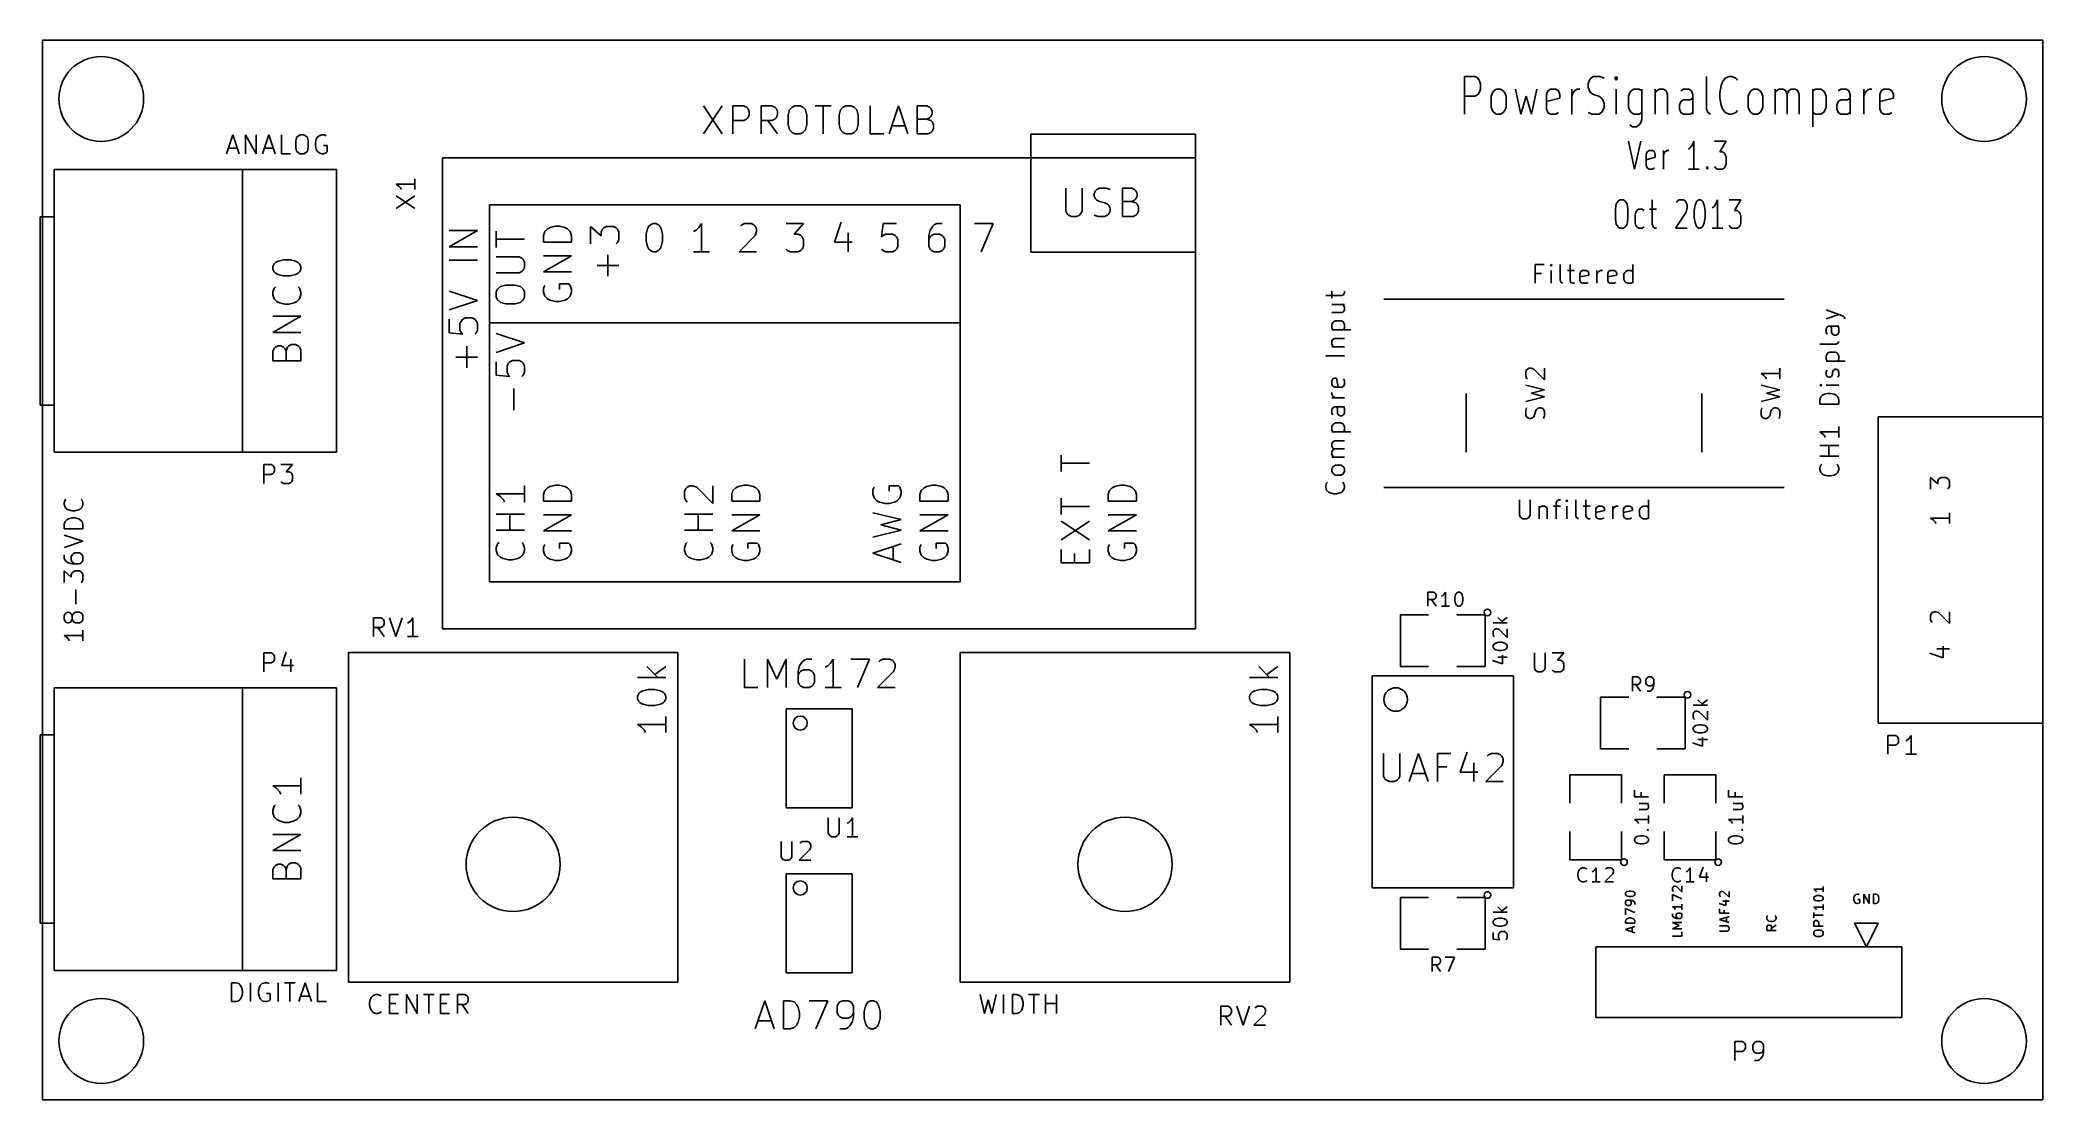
# Model space of a CAD drawing. Header units: inches. Extents: x -0.01 to 4.25, y 0 to 2.25.
import ezdxf

# ---------------------------------------------------------------- set-up
doc = ezdxf.new("R2010")
doc.units = ezdxf.units.IN
doc.layers.add('BLACK', color=1, linetype='CONTINUOUS')

msp = doc.modelspace()

# ---------------------------------------------------------------- linework, layer by layer
at = {"layer": 'BLACK'}
for p, q in [((0, 2.25), (0, 0)), ((4.25, 2.25), (0, 2.25)), ((4.25, 0), (4.25, 2.25)), ((3.0208, 2.0926), (3.0208, 2.1726)), ((3.0208, 2.1726), (3.0436, 2.1726)), ((3.0436, 2.1726), (3.0494, 2.1688)), ((3.2893, 2.1688), (3.2951, 2.1726)), ((3.2951, 2.1726), (3.3093, 2.1726)), ((3.3093, 2.1726), (3.3179, 2.1688)), ((3.3436, 2.1726), (3.3407, 2.1688)), ((3.3464, 2.1688), (3.3436, 2.1726)), ((3.3436, 2.1726), (3.3436, 2.165)), ((3.5351, 2.104), (3.5351, 2.1726)), ((3.5751, 2.1688), (3.5836, 2.1726)), ((3.5836, 2.1726), (3.5893, 2.1726)), ((3.5893, 2.1726), (3.5979, 2.1688)), ((3.0436, 2.1307), (3.0208, 2.1307)), ((3.0494, 2.1345), (3.0436, 2.1307)), ((3.0494, 2.1688), (3.0522, 2.165)), ((3.0522, 2.1383), (3.0494, 2.1345)), ((3.0522, 2.165), (3.0551, 2.1574)), ((3.0551, 2.146), (3.0522, 2.1383)), ((3.0551, 2.1574), (3.0551, 2.146)), ((3.0779, 2.1307), (3.0808, 2.1383)), ((3.0779, 2.1079), (3.0779, 2.1307)), ((3.0808, 2.1383), (3.0836, 2.1421)), ((3.0836, 2.1421), (3.0894, 2.146)), ((3.0894, 2.146), (3.0979, 2.146)), ((3.0979, 2.146), (3.1036, 2.1421)), ((3.1036, 2.1421), (3.1065, 2.1383)), ((3.1065, 2.1383), (3.1094, 2.1307)), ((3.1094, 2.1307), (3.1094, 2.1079)), ((3.1294, 2.146), (3.1408, 2.0926)), ((3.1408, 2.0926), (3.1522, 2.1307)), ((3.1522, 2.1307), (3.1637, 2.0926)), ((3.1637, 2.0926), (3.1751, 2.146)), ((3.1951, 2.1345), (3.198, 2.1421)), ((3.1951, 2.104), (3.1951, 2.1345)), ((3.198, 2.1421), (3.2037, 2.146)), ((3.2037, 2.146), (3.2151, 2.146)), ((3.2151, 2.146), (3.2208, 2.1421)), ((3.2208, 2.1421), (3.2237, 2.1345)), ((3.2237, 2.1345), (3.2237, 2.1269)), ((3.2494, 2.0926), (3.2494, 2.146)), ((3.2494, 2.1307), (3.2522, 2.1383)), ((3.2522, 2.1383), (3.2551, 2.1421)), ((3.2551, 2.1421), (3.2608, 2.146)), ((3.2608, 2.146), (3.2665, 2.146)), ((3.2836, 2.1574), (3.2865, 2.165)), ((3.2836, 2.1498), (3.2836, 2.1574)), ((3.2865, 2.1421), (3.2836, 2.1498)), ((3.2865, 2.165), (3.2893, 2.1688)), ((3.2893, 2.1383), (3.2865, 2.1421)), ((3.2951, 2.1345), (3.2893, 2.1383)), ((3.3065, 2.1307), (3.2951, 2.1345)), ((3.3122, 2.1269), (3.3065, 2.1307)), ((3.3407, 2.1688), (3.3436, 2.165)), ((3.3436, 2.165), (3.3464, 2.1688)), ((3.3436, 2.0926), (3.3436, 2.146)), ((3.3693, 2.1307), (3.3722, 2.1383)), ((3.3693, 2.1079), (3.3693, 2.1307)), ((3.3722, 2.1383), (3.375, 2.1421)), ((3.375, 2.1421), (3.3808, 2.146)), ((3.3808, 2.146), (3.3922, 2.146)), ((3.3922, 2.146), (3.3979, 2.1421)), ((3.3979, 2.146), (3.3979, 2.0812)), ((3.4265, 2.146), (3.4265, 2.0926)), ((3.4265, 2.1383), (3.4293, 2.1421)), ((3.4293, 2.1421), (3.4351, 2.146)), ((3.4351, 2.146), (3.4436, 2.146)), ((3.4436, 2.146), (3.4493, 2.1421)), ((3.4493, 2.1421), (3.4522, 2.1345)), ((3.4522, 2.1345), (3.4522, 2.0926)), ((3.4865, 2.146), (3.4808, 2.1421)), ((3.4979, 2.146), (3.4865, 2.146)), ((3.5036, 2.1421), (3.4979, 2.146)), ((3.5065, 2.1345), (3.5036, 2.1421)), ((3.5065, 2.0926), (3.5065, 2.1345)), ((3.5636, 2.1383), (3.5665, 2.1536)), ((3.5636, 2.1269), (3.5636, 2.1383)), ((3.5665, 2.1536), (3.5693, 2.1612)), ((3.5693, 2.1612), (3.5751, 2.1688)), ((3.5979, 2.1688), (3.6008, 2.165)), ((3.6236, 2.1307), (3.6265, 2.1383)), ((3.6236, 2.1079), (3.6236, 2.1307)), ((3.6265, 2.1383), (3.6293, 2.1421)), ((3.6293, 2.1421), (3.6351, 2.146)), ((3.6351, 2.146), (3.6436, 2.146)), ((3.6436, 2.146), (3.6493, 2.1421)), ((3.6493, 2.1421), (3.6522, 2.1383)), ((3.6522, 2.1383), (3.6551, 2.1307)), ((3.6551, 2.1307), (3.6551, 2.1079)), ((3.6808, 2.0926), (3.6808, 2.146)), ((3.6808, 2.1383), (3.6836, 2.1421)), ((3.6836, 2.1421), (3.6894, 2.146)), ((3.6894, 2.146), (3.6979, 2.146)), ((3.6979, 2.146), (3.7036, 2.1421)), ((3.7036, 2.1421), (3.7065, 2.1345)), ((3.7065, 2.1345), (3.7094, 2.1421)), ((3.7065, 2.1345), (3.7065, 2.0926)), ((3.7094, 2.1421), (3.7151, 2.146)), ((3.7151, 2.146), (3.7236, 2.146)), ((3.7236, 2.146), (3.7294, 2.1421)), ((3.7294, 2.1421), (3.7322, 2.1345)), ((3.7322, 2.1345), (3.7322, 2.0926)), ((3.7608, 2.146), (3.7608, 2.066)), ((3.7608, 2.1421), (3.7665, 2.146)), ((3.7665, 2.146), (3.7779, 2.146)), ((3.7779, 2.146), (3.7836, 2.1421)), ((3.7836, 2.1421), (3.7865, 2.1383)), ((3.7865, 2.1383), (3.7894, 2.1307)), ((3.7894, 2.1307), (3.7894, 2.1079)), ((3.8208, 2.146), (3.8151, 2.1421)), ((3.8322, 2.146), (3.8208, 2.146)), ((3.8379, 2.1421), (3.8322, 2.146)), ((3.8408, 2.1345), (3.8379, 2.1421)), ((3.8408, 2.0926), (3.8408, 2.1345)), ((3.8694, 2.0926), (3.8694, 2.146)), ((3.8694, 2.1307), (3.8722, 2.1383)), ((3.8722, 2.1383), (3.8751, 2.1421)), ((3.8751, 2.1421), (3.8808, 2.146)), ((3.8808, 2.146), (3.8865, 2.146)), ((3.9036, 2.1345), (3.9065, 2.1421)), ((3.9036, 2.104), (3.9036, 2.1345)), ((3.9065, 2.1421), (3.9122, 2.146)), ((3.9122, 2.146), (3.9236, 2.146)), ((3.9236, 2.146), (3.9293, 2.1421)), ((3.9293, 2.1421), (3.9322, 2.1345)), ((3.9322, 2.1345), (3.9322, 2.1269)), ((1.4043, 2.1107), (1.4443, 2.0507)), ((1.4443, 2.1107), (1.4043, 2.0507)), ((1.4671, 2.0507), (1.4671, 2.1107)), ((1.4671, 2.1107), (1.4899, 2.1107)), ((1.4899, 2.1107), (1.4957, 2.1079)), ((1.4957, 2.1079), (1.4985, 2.105)), ((1.4985, 2.085), (1.4957, 2.0821)), ((1.4985, 2.105), (1.5014, 2.0993)), ((1.5014, 2.0907), (1.4985, 2.085)), ((1.5014, 2.0993), (1.5014, 2.0907)), ((1.5271, 2.0507), (1.5271, 2.1107)), ((1.5271, 2.1107), (1.5499, 2.1107)), ((1.5499, 2.1107), (1.5557, 2.1079)), ((1.5557, 2.1079), (1.5585, 2.105)), ((1.5585, 2.085), (1.5557, 2.0821)), ((1.5585, 2.105), (1.5614, 2.0993)), ((1.5614, 2.0907), (1.5585, 2.085)), ((1.5614, 2.0993), (1.5614, 2.0907)), ((1.5842, 2.0907), (1.5871, 2.1021)), ((1.5842, 2.0707), (1.5842, 2.0907)), ((1.5871, 2.1021), (1.5928, 2.1079)), ((1.5928, 2.1079), (1.5985, 2.1107)), ((1.5985, 2.1107), (1.6099, 2.1107)), ((1.6099, 2.1107), (1.6157, 2.1079)), ((1.6157, 2.1079), (1.6214, 2.1021)), ((1.6214, 2.1021), (1.6242, 2.0907)), ((1.6242, 2.0907), (1.6242, 2.0707)), ((1.6414, 2.1107), (1.6757, 2.1107)), ((1.6586, 2.0507), (1.6586, 2.1107)), ((1.6928, 2.0907), (1.6957, 2.1021)), ((1.6928, 2.0707), (1.6928, 2.0907)), ((1.6957, 2.1021), (1.7014, 2.1079)), ((1.7014, 2.1079), (1.7071, 2.1107)), ((1.7071, 2.1107), (1.7185, 2.1107)), ((1.7185, 2.1107), (1.7243, 2.1079)), ((1.7243, 2.1079), (1.73, 2.1021)), ((1.73, 2.1021), (1.7328, 2.0907)), ((1.7328, 2.0907), (1.7328, 2.0707)), ((1.7586, 2.0507), (1.7586, 2.1107)), ((1.7986, 2.0507), (1.8186, 2.1107)), ((1.8186, 2.1107), (1.8386, 2.0507)), ((1.8586, 2.0507), (1.8586, 2.1107)), ((1.8586, 2.1107), (1.8786, 2.1107)), ((1.8786, 2.1107), (1.8843, 2.1079)), ((1.8843, 2.085), (1.8786, 2.0821)), ((1.8843, 2.1079), (1.8872, 2.105)), ((1.8872, 2.0879), (1.8843, 2.085)), ((1.8872, 2.105), (1.89, 2.0993)), ((1.89, 2.0936), (1.8872, 2.0879)), ((1.89, 2.0993), (1.89, 2.0936)), ((3.0808, 2.1002), (3.0779, 2.1079)), ((3.0836, 2.0964), (3.0808, 2.1002)), ((3.0894, 2.0926), (3.0836, 2.0964)), ((3.0979, 2.0926), (3.0894, 2.0926)), ((3.1036, 2.0964), (3.0979, 2.0926)), ((3.1065, 2.1002), (3.1036, 2.0964)), ((3.1094, 2.1079), (3.1065, 2.1002)), ((3.2237, 2.1269), (3.1951, 2.1193)), ((3.198, 2.0964), (3.1951, 2.104)), ((3.2037, 2.0926), (3.198, 2.0964)), ((3.2151, 2.0926), (3.2037, 2.0926)), ((3.2208, 2.0964), (3.2151, 2.0926)), ((3.2836, 2.0964), (3.2922, 2.0926)), ((3.2922, 2.0926), (3.3065, 2.0926)), ((3.3065, 2.0926), (3.3122, 2.0964)), ((3.3151, 2.1231), (3.3122, 2.1269)), ((3.3122, 2.0964), (3.3151, 2.1002)), ((3.3179, 2.1155), (3.3151, 2.1231)), ((3.3151, 2.1002), (3.3179, 2.1079)), ((3.3179, 2.1079), (3.3179, 2.1155)), ((3.3722, 2.1002), (3.3693, 2.1079)), ((3.375, 2.0964), (3.3722, 2.1002)), ((3.3808, 2.0926), (3.375, 2.0964)), ((3.3922, 2.0926), (3.3808, 2.0926)), ((3.3979, 2.0964), (3.3922, 2.0926)), ((3.4779, 2.1117), (3.4808, 2.1193)), ((3.4779, 2.104), (3.4779, 2.1117)), ((3.4808, 2.0964), (3.4779, 2.104)), ((3.4808, 2.1193), (3.4865, 2.1231)), ((3.4865, 2.0926), (3.4808, 2.0964)), ((3.4865, 2.1231), (3.5008, 2.1231)), ((3.5008, 2.0926), (3.4865, 2.0926)), ((3.5008, 2.1231), (3.5065, 2.1269)), ((3.5065, 2.0964), (3.5008, 2.0926)), ((3.5379, 2.0964), (3.5351, 2.104)), ((3.5437, 2.0926), (3.5379, 2.0964)), ((3.5665, 2.1117), (3.5636, 2.1269)), ((3.5693, 2.104), (3.5665, 2.1117)), ((3.5751, 2.0964), (3.5693, 2.104)), ((3.5836, 2.0926), (3.5751, 2.0964)), ((3.5893, 2.0926), (3.5836, 2.0926)), ((3.5979, 2.0964), (3.5893, 2.0926)), ((3.6008, 2.1002), (3.5979, 2.0964)), ((3.6265, 2.1002), (3.6236, 2.1079)), ((3.6293, 2.0964), (3.6265, 2.1002)), ((3.6351, 2.0926), (3.6293, 2.0964)), ((3.6436, 2.0926), (3.6351, 2.0926)), ((3.6493, 2.0964), (3.6436, 2.0926)), ((3.6522, 2.1002), (3.6493, 2.0964)), ((3.6551, 2.1079), (3.6522, 2.1002)), ((3.7665, 2.0926), (3.7608, 2.0964)), ((3.7779, 2.0926), (3.7665, 2.0926)), ((3.7836, 2.0964), (3.7779, 2.0926)), ((3.7865, 2.1002), (3.7836, 2.0964)), ((3.7894, 2.1079), (3.7865, 2.1002)), ((3.8122, 2.1117), (3.8151, 2.1193)), ((3.8122, 2.104), (3.8122, 2.1117)), ((3.8151, 2.0964), (3.8122, 2.104)), ((3.8151, 2.1193), (3.8208, 2.1231)), ((3.8208, 2.0926), (3.8151, 2.0964)), ((3.8208, 2.1231), (3.8351, 2.1231)), ((3.8351, 2.0926), (3.8208, 2.0926)), ((3.8351, 2.1231), (3.8408, 2.1269)), ((3.8408, 2.0964), (3.8351, 2.0926)), ((3.9322, 2.1269), (3.9036, 2.1193)), ((3.9065, 2.0964), (3.9036, 2.104)), ((3.9122, 2.0926), (3.9065, 2.0964)), ((3.9236, 2.0926), (3.9122, 2.0926)), ((3.9293, 2.0964), (3.9236, 2.0926)), ((0.3914, 2.0088), (0.4047, 2.0488)), ((0.4047, 2.0488), (0.4181, 2.0088)), ((0.4314, 2.0088), (0.4314, 2.0488)), ((0.4314, 2.0488), (0.4543, 2.0088)), ((0.4543, 2.0088), (0.4543, 2.0488)), ((0.4676, 2.0088), (0.4809, 2.0488)), ((0.4809, 2.0488), (0.4943, 2.0088)), ((0.5076, 2.0088), (0.5076, 2.0488)), ((0.5381, 2.0355), (0.54, 2.0431)), ((0.54, 2.0431), (0.5438, 2.0469)), ((0.5438, 2.0469), (0.5476, 2.0488)), ((0.5476, 2.0488), (0.5553, 2.0488)), ((0.5553, 2.0488), (0.5591, 2.0469)), ((0.5591, 2.0469), (0.5629, 2.0431)), ((0.5629, 2.0431), (0.5648, 2.0355)), ((0.5838, 2.0431), (0.5819, 2.0393)), ((0.5876, 2.0469), (0.5838, 2.0431)), ((0.5934, 2.0488), (0.5876, 2.0469)), ((0.5991, 2.0488), (0.5934, 2.0488)), ((0.6029, 2.0469), (0.5991, 2.0488)), ((1.4899, 2.0793), (1.4671, 2.0793)), ((1.4957, 2.0821), (1.4899, 2.0793)), ((1.5499, 2.0793), (1.5271, 2.0793)), ((1.5614, 2.0507), (1.5414, 2.0793)), ((1.5557, 2.0821), (1.5499, 2.0793)), ((1.5871, 2.0593), (1.5842, 2.0707)), ((1.5928, 2.0536), (1.5871, 2.0593)), ((1.5985, 2.0507), (1.5928, 2.0536)), ((1.6099, 2.0507), (1.5985, 2.0507)), ((1.6157, 2.0536), (1.6099, 2.0507)), ((1.6214, 2.0593), (1.6157, 2.0536)), ((1.6242, 2.0707), (1.6214, 2.0593)), ((1.6957, 2.0593), (1.6928, 2.0707)), ((1.7014, 2.0536), (1.6957, 2.0593)), ((1.7071, 2.0507), (1.7014, 2.0536)), ((1.7185, 2.0507), (1.7071, 2.0507)), ((1.7243, 2.0536), (1.7185, 2.0507)), ((1.73, 2.0593), (1.7243, 2.0536)), ((1.7328, 2.0707), (1.73, 2.0593)), ((1.7872, 2.0507), (1.7586, 2.0507)), ((1.8043, 2.0679), (1.8329, 2.0679)), ((1.8786, 2.0821), (1.8586, 2.0821)), ((1.8814, 2.0507), (1.8586, 2.0507)), ((1.8786, 2.0821), (1.8872, 2.0793)), ((1.8872, 2.0536), (1.8814, 2.0507)), ((1.8872, 2.0793), (1.89, 2.0764)), ((1.89, 2.0564), (1.8872, 2.0536)), ((1.89, 2.0764), (1.8929, 2.0707)), ((1.8929, 2.0621), (1.89, 2.0564)), ((1.8929, 2.0707), (1.8929, 2.0621)), ((2.1, 2.05), (2.45, 2.05)), ((2.1, 2.05), (2.1, 1.8)), ((2.45, 2.05), (2.45, 2)), ((3.3779, 2.066), (3.3722, 2.0698)), ((3.3865, 2.066), (3.3779, 2.066)), ((3.3922, 2.0698), (3.3865, 2.066)), ((3.395, 2.0736), (3.3922, 2.0698)), ((3.3979, 2.0812), (3.395, 2.0736)), ((0.3952, 2.0202), (0.4143, 2.0202)), ((0.4714, 2.0202), (0.4905, 2.0202)), ((0.5267, 2.0088), (0.5076, 2.0088)), ((0.5381, 2.0221), (0.5381, 2.0355)), ((0.54, 2.0145), (0.5381, 2.0221)), ((0.5438, 2.0107), (0.54, 2.0145)), ((0.5476, 2.0088), (0.5438, 2.0107)), ((0.5553, 2.0088), (0.5476, 2.0088)), ((0.5591, 2.0107), (0.5553, 2.0088)), ((0.5629, 2.0145), (0.5591, 2.0107)), ((0.5648, 2.0221), (0.5629, 2.0145)), ((0.5648, 2.0355), (0.5648, 2.0221)), ((0.5819, 2.0393), (0.58, 2.0317)), ((0.58, 2.0317), (0.58, 2.026)), ((0.58, 2.026), (0.5819, 2.0183)), ((0.5819, 2.0183), (0.5838, 2.0145)), ((0.5838, 2.0145), (0.5876, 2.0107)), ((0.5876, 2.0107), (0.5934, 2.0088)), ((0.5934, 2.0088), (0.5972, 2.0088)), ((0.6048, 2.026), (0.5972, 2.026)), ((0.5972, 2.0088), (0.6029, 2.0107)), ((0.6029, 2.0107), (0.6048, 2.0126)), ((0.6048, 2.0126), (0.6048, 2.026)), ((0.85, 2), (0.85, 1)), ((2.45, 2), (0.85, 2)), ((2.45, 1), (2.45, 2)), ((3.3693, 2.0357), (3.3826, 1.9757)), ((3.3826, 1.9757), (3.396, 2.0357)), ((3.4074, 2.0071), (3.4093, 2.0129)), ((3.4074, 1.9843), (3.4074, 2.0071)), ((3.4265, 2.0014), (3.4074, 1.9957)), ((3.4093, 2.0129), (3.4131, 2.0157)), ((3.4131, 2.0157), (3.4208, 2.0157)), ((3.4208, 2.0157), (3.4246, 2.0129)), ((3.4246, 2.0129), (3.4265, 2.0071)), ((3.4265, 2.0071), (3.4265, 2.0014)), ((3.4436, 1.9757), (3.4436, 2.0157)), ((3.4436, 2.0043), (3.4455, 2.01)), ((3.4455, 2.01), (3.4474, 2.0129)), ((3.4474, 2.0129), (3.4512, 2.0157)), ((3.4512, 2.0157), (3.4551, 2.0157)), ((3.5008, 2.0214), (3.497, 2.0186)), ((3.5046, 2.0271), (3.5008, 2.0214)), ((3.5084, 2.0357), (3.5046, 2.0271)), ((3.5084, 1.9757), (3.5084, 2.0357)), ((3.5522, 2.0357), (3.577, 2.0357)), ((3.577, 2.0357), (3.5636, 2.0129)), ((3.5636, 2.0129), (3.5694, 2.0129)), ((3.5694, 2.0129), (3.5732, 2.01)), ((3.5732, 2.01), (3.5751, 2.0071)), ((3.5751, 2.0071), (3.577, 2.0014)), ((3.577, 2.0014), (3.577, 1.9871)), ((0.025, 1.975), (0.625, 1.975)), ((0.025, 1.375), (0.025, 1.975)), ((0.425, 1.375), (0.425, 1.975)), ((0.625, 1.375), (0.625, 1.975)), ((3.4093, 1.9786), (3.4074, 1.9843)), ((3.4131, 1.9757), (3.4093, 1.9786)), ((3.4208, 1.9757), (3.4131, 1.9757)), ((3.4246, 1.9786), (3.4208, 1.9757)), ((3.5199, 1.9757), (3.497, 1.9757)), ((3.5351, 1.9786), (3.537, 1.9814)), ((3.537, 1.9757), (3.5351, 1.9786)), ((3.537, 1.9814), (3.5389, 1.9786)), ((3.537, 1.9814), (3.537, 1.9757)), ((3.5389, 1.9786), (3.537, 1.9757)), ((3.5541, 1.9786), (3.5522, 1.9814)), ((3.5579, 1.9757), (3.5541, 1.9786)), ((3.5694, 1.9757), (3.5579, 1.9757)), ((3.5732, 1.9786), (3.5694, 1.9757)), ((3.5751, 1.9814), (3.5732, 1.9786)), ((3.577, 1.9871), (3.5751, 1.9814)), ((0.7912, 1.944), (0.7512, 1.944)), ((0.7512, 1.944), (0.7569, 1.9402)), ((0.7512, 1.8926), (0.7912, 1.9193)), ((0.7512, 1.9193), (0.7912, 1.8926)), ((0.7569, 1.9402), (0.7607, 1.9364)), ((0.7607, 1.9364), (0.7626, 1.9326)), ((0.7912, 1.9555), (0.7912, 1.9326)), ((2.1743, 1.9357), (2.1743, 1.8871)), ((2.2086, 1.8871), (2.2086, 1.9357)), ((2.2343, 1.9243), (2.2372, 1.93)), ((2.2343, 1.9186), (2.2343, 1.9243)), ((2.2372, 1.9129), (2.2343, 1.9186)), ((2.2372, 1.93), (2.24, 1.9329)), ((2.24, 1.9329), (2.2458, 1.9357)), ((2.2458, 1.9357), (2.26, 1.9357)), ((2.26, 1.9357), (2.2686, 1.9329)), ((2.2943, 1.8757), (2.2943, 1.9357)), ((2.2943, 1.9357), (2.3143, 1.9357)), ((2.3143, 1.9357), (2.32, 1.9329)), ((2.32, 1.9329), (2.3229, 1.93)), ((2.3229, 1.93), (2.3257, 1.9243)), ((2.3257, 1.9186), (2.3229, 1.9129)), ((2.3257, 1.9243), (2.3257, 1.9186)), ((-0.005, 1.475), (-0.005, 1.875)), ((-0.005, 1.875), (0.025, 1.875)), ((1.95, 1.9), (0.95, 1.9)), ((0.95, 1.9), (0.95, 1.1)), ((1.95, 1.1), (1.95, 1.9)), ((2.1743, 1.8871), (2.1771, 1.8814)), ((2.1771, 1.8814), (2.18, 1.8786)), ((2.18, 1.8786), (2.1857, 1.8757)), ((2.1857, 1.8757), (2.1971, 1.8757)), ((2.1971, 1.8757), (2.2029, 1.8786)), ((2.2029, 1.8786), (2.2057, 1.8814)), ((2.2057, 1.8814), (2.2086, 1.8871)), ((2.2343, 1.8786), (2.2429, 1.8757)), ((2.24, 1.91), (2.2372, 1.9129)), ((2.2458, 1.9071), (2.24, 1.91)), ((2.2429, 1.8757), (2.2572, 1.8757)), ((2.2572, 1.9043), (2.2458, 1.9071)), ((2.2629, 1.9014), (2.2572, 1.9043)), ((2.2572, 1.8757), (2.2629, 1.8786)), ((2.2658, 1.8986), (2.2629, 1.9014)), ((2.2629, 1.8786), (2.2658, 1.8814)), ((2.2686, 1.8929), (2.2658, 1.8986)), ((2.2658, 1.8814), (2.2686, 1.8871)), ((2.2686, 1.8871), (2.2686, 1.8929)), ((2.3143, 1.9071), (2.2943, 1.9071)), ((2.3171, 1.8757), (2.2943, 1.8757)), ((2.32, 1.91), (2.3143, 1.9071)), ((2.3143, 1.9071), (2.3229, 1.9043)), ((2.3229, 1.8786), (2.3171, 1.8757)), ((2.3229, 1.9129), (2.32, 1.91)), ((2.3229, 1.9043), (2.3257, 1.9014)), ((2.3257, 1.8814), (2.3229, 1.8786)), ((2.3257, 1.9014), (2.3286, 1.8957)), ((2.3286, 1.8871), (2.3257, 1.8814)), ((2.3286, 1.8957), (2.3286, 1.8871)), ((3.3416, 1.8907), (3.3435, 1.9021)), ((3.3416, 1.8707), (3.3416, 1.8907)), ((3.3435, 1.9021), (3.3473, 1.9079)), ((3.3473, 1.9079), (3.3511, 1.9107)), ((3.3511, 1.9107), (3.3588, 1.9107)), ((3.3588, 1.9107), (3.3626, 1.9079)), ((3.3626, 1.9079), (3.3664, 1.9021)), ((3.3664, 1.9021), (3.3683, 1.8907)), ((3.3683, 1.8907), (3.3683, 1.8707)), ((3.3835, 1.8793), (3.3854, 1.885)), ((3.3835, 1.8621), (3.3835, 1.8793)), ((3.3854, 1.885), (3.3873, 1.8879)), ((3.3873, 1.8879), (3.3911, 1.8907)), ((3.3911, 1.8907), (3.3988, 1.8907)), ((3.3988, 1.8907), (3.4026, 1.8879)), ((3.414, 1.8907), (3.4292, 1.8907)), ((3.4197, 1.9107), (3.4197, 1.8593)), ((3.4922, 1.885), (3.4693, 1.8507)), ((3.4712, 1.905), (3.4731, 1.9079)), ((3.4731, 1.9079), (3.4769, 1.9107)), ((3.4769, 1.9107), (3.4865, 1.9107)), ((3.4865, 1.9107), (3.4903, 1.9079)), ((3.4903, 1.9079), (3.4922, 1.905)), ((3.4922, 1.905), (3.4941, 1.8993)), ((3.4941, 1.8936), (3.4922, 1.885)), ((3.4941, 1.8993), (3.4941, 1.8936)), ((3.5093, 1.8879), (3.5112, 1.8993)), ((3.5093, 1.8736), (3.5093, 1.8879)), ((3.5112, 1.8621), (3.5093, 1.8736)), ((3.5112, 1.8993), (3.5131, 1.905)), ((3.5131, 1.905), (3.515, 1.9079)), ((3.515, 1.9079), (3.5188, 1.9107)), ((3.5188, 1.9107), (3.5227, 1.9107)), ((3.5227, 1.9107), (3.5265, 1.9079)), ((3.5265, 1.9079), (3.5284, 1.905)), ((3.5284, 1.905), (3.5303, 1.8993)), ((3.5303, 1.8993), (3.5322, 1.8879)), ((3.5322, 1.8736), (3.5303, 1.8621)), ((3.5322, 1.8879), (3.5322, 1.8736)), ((3.5512, 1.8964), (3.5474, 1.8936)), ((3.555, 1.9021), (3.5512, 1.8964)), ((3.5588, 1.9107), (3.555, 1.9021)), ((3.5588, 1.8507), (3.5588, 1.9107)), ((3.5836, 1.9107), (3.6084, 1.9107)), ((3.6084, 1.9107), (3.595, 1.8879)), ((3.595, 1.8879), (3.6008, 1.8879)), ((3.6008, 1.8879), (3.6046, 1.885)), ((3.6046, 1.885), (3.6065, 1.8821)), ((3.6065, 1.8821), (3.6084, 1.8764)), ((3.6084, 1.8764), (3.6084, 1.8621)), ((0.8643, 1.8114), (0.9243, 1.8457)), ((0.9243, 1.8457), (0.8643, 1.8457)), ((0.9643, 1.81), (0.9643, 1.8443)), ((1.0643, 1.8351), (1.0671, 1.8436)), ((1.0643, 1.8208), (1.0643, 1.8351)), ((1.0671, 1.8436), (1.0729, 1.8494)), ((1.0729, 1.8494), (1.0786, 1.8522)), ((1.0786, 1.8522), (1.09, 1.8551)), ((1.09, 1.8551), (1.0986, 1.8551)), ((1.0986, 1.8551), (1.11, 1.8522)), ((1.11, 1.8522), (1.1157, 1.8494)), ((1.1157, 1.8494), (1.1214, 1.8436)), ((1.1214, 1.8436), (1.1243, 1.8351)), ((1.1243, 1.8351), (1.1243, 1.8208)), ((1.1643, 1.8172), (1.1643, 1.8543)), ((1.1643, 1.8543), (1.1871, 1.8343)), ((1.1871, 1.8429), (1.19, 1.8486)), ((1.1871, 1.8343), (1.1871, 1.8429)), ((1.19, 1.8486), (1.1929, 1.8515)), ((1.1929, 1.8515), (1.1986, 1.8543)), ((1.1986, 1.8543), (1.2129, 1.8543)), ((1.2129, 1.8543), (1.2186, 1.8515)), ((1.2186, 1.8515), (1.2214, 1.8486)), ((1.2214, 1.8486), (1.2243, 1.8429)), ((1.2243, 1.8429), (1.2243, 1.8257)), ((1.2829, 1.8379), (1.2858, 1.8493)), ((1.2829, 1.8236), (1.2829, 1.8379)), ((1.2858, 1.8493), (1.2886, 1.855)), ((1.2886, 1.855), (1.2915, 1.8579)), ((1.2915, 1.8579), (1.2972, 1.8607)), ((1.2972, 1.8607), (1.3029, 1.8607)), ((1.3029, 1.8607), (1.3086, 1.8579)), ((1.3086, 1.8579), (1.3115, 1.855)), ((1.3115, 1.855), (1.3144, 1.8493)), ((1.3144, 1.8493), (1.3172, 1.8379)), ((1.3172, 1.8379), (1.3172, 1.8236)), ((1.3886, 1.8464), (1.3829, 1.8436)), ((1.3944, 1.8521), (1.3886, 1.8464)), ((1.4001, 1.8607), (1.3944, 1.8521)), ((1.4001, 1.8007), (1.4001, 1.8607)), ((1.5144, 1.835), (1.4801, 1.8007)), ((1.4829, 1.855), (1.4858, 1.8579)), ((1.4858, 1.8579), (1.4915, 1.8607)), ((1.4915, 1.8607), (1.5058, 1.8607)), ((1.5058, 1.8607), (1.5115, 1.8579)), ((1.5115, 1.8579), (1.5144, 1.855)), ((1.5144, 1.855), (1.5172, 1.8493)), ((1.5172, 1.8436), (1.5144, 1.835)), ((1.5172, 1.8493), (1.5172, 1.8436)), ((1.5801, 1.8607), (1.6172, 1.8607)), ((1.6172, 1.8607), (1.5972, 1.8379)), ((1.5972, 1.8379), (1.6058, 1.8379)), ((1.6058, 1.8379), (1.6115, 1.835)), ((1.6115, 1.835), (1.6144, 1.8321)), ((1.6144, 1.8321), (1.6172, 1.8264)), ((1.6972, 1.8636), (1.6829, 1.8207)), ((1.7115, 1.8407), (1.7115, 1.8007)), ((1.7858, 1.8607), (1.7829, 1.8321)), ((1.7829, 1.8321), (1.7858, 1.835)), ((1.8144, 1.8607), (1.7858, 1.8607)), ((1.7858, 1.835), (1.7915, 1.8379)), ((1.7915, 1.8379), (1.8058, 1.8379)), ((1.8058, 1.8379), (1.8115, 1.835)), ((1.8115, 1.835), (1.8144, 1.8321)), ((1.8144, 1.8321), (1.8172, 1.8264)), ((1.8858, 1.8464), (1.8829, 1.835)), ((1.8829, 1.835), (1.8829, 1.8121)), ((1.8858, 1.8321), (1.8829, 1.8264)), ((1.8915, 1.855), (1.8858, 1.8464)), ((1.8886, 1.835), (1.8858, 1.8321)), ((1.8944, 1.8379), (1.8886, 1.835)), ((1.8944, 1.8579), (1.8915, 1.855)), ((1.9001, 1.8607), (1.8944, 1.8579)), ((1.9058, 1.8379), (1.8944, 1.8379)), ((1.9115, 1.8607), (1.9001, 1.8607)), ((1.9115, 1.835), (1.9058, 1.8379)), ((1.9144, 1.8321), (1.9115, 1.835)), ((1.9172, 1.8264), (1.9144, 1.8321)), ((1.9801, 1.8607), (2.0201, 1.8607)), ((2.0201, 1.8607), (1.9944, 1.8007)), ((3.3435, 1.8593), (3.3416, 1.8707)), ((3.3473, 1.8536), (3.3435, 1.8593)), ((3.3511, 1.8507), (3.3473, 1.8536)), ((3.3588, 1.8507), (3.3511, 1.8507)), ((3.3626, 1.8536), (3.3588, 1.8507)), ((3.3664, 1.8593), (3.3626, 1.8536)), ((3.3683, 1.8707), (3.3664, 1.8593)), ((3.3854, 1.8564), (3.3835, 1.8621)), ((3.3873, 1.8536), (3.3854, 1.8564)), ((3.3911, 1.8507), (3.3873, 1.8536)), ((3.3988, 1.8507), (3.3911, 1.8507)), ((3.4026, 1.8536), (3.3988, 1.8507)), ((3.4197, 1.8593), (3.4216, 1.8536)), ((3.4216, 1.8536), (3.4254, 1.8507)), ((3.4254, 1.8507), (3.4292, 1.8507)), ((3.4693, 1.8507), (3.4941, 1.8507)), ((3.5131, 1.8564), (3.5112, 1.8621)), ((3.515, 1.8536), (3.5131, 1.8564)), ((3.5188, 1.8507), (3.515, 1.8536)), ((3.5227, 1.8507), (3.5188, 1.8507)), ((3.5265, 1.8536), (3.5227, 1.8507)), ((3.5284, 1.8564), (3.5265, 1.8536)), ((3.5303, 1.8621), (3.5284, 1.8564)), ((3.5703, 1.8507), (3.5474, 1.8507)), ((3.5855, 1.8536), (3.5836, 1.8564)), ((3.5893, 1.8507), (3.5855, 1.8536)), ((3.6008, 1.8507), (3.5893, 1.8507)), ((3.6046, 1.8536), (3.6008, 1.8507)), ((3.6065, 1.8564), (3.6046, 1.8536)), ((3.6084, 1.8621), (3.6065, 1.8564)), ((0.9243, 1.8114), (0.8643, 1.8114)), ((1.0243, 1.8272), (0.9643, 1.8272)), ((1.0129, 1.79), (0.9643, 1.79)), ((1.0186, 1.7871), (1.0129, 1.79)), ((1.0214, 1.7843), (1.0186, 1.7871)), ((1.1243, 1.8208), (1.0643, 1.8208)), ((1.0643, 1.7579), (1.1243, 1.7922)), ((1.1243, 1.7922), (1.0643, 1.7922)), ((1.2014, 1.7486), (1.2014, 1.7943)), ((1.2214, 1.82), (1.2186, 1.8172)), ((1.2243, 1.8257), (1.2214, 1.82)), ((1.2858, 1.8121), (1.2829, 1.8236)), ((1.2886, 1.8064), (1.2858, 1.8121)), ((1.2915, 1.8036), (1.2886, 1.8064)), ((1.2972, 1.8007), (1.2915, 1.8036)), ((1.3029, 1.8007), (1.2972, 1.8007)), ((1.3086, 1.8036), (1.3029, 1.8007)), ((1.3115, 1.8064), (1.3086, 1.8036)), ((1.3144, 1.8121), (1.3115, 1.8064)), ((1.3172, 1.8236), (1.3144, 1.8121)), ((1.4172, 1.8007), (1.3829, 1.8007)), ((1.4801, 1.8007), (1.5172, 1.8007)), ((1.5829, 1.8036), (1.5801, 1.8064)), ((1.5886, 1.8007), (1.5829, 1.8036)), ((1.6058, 1.8007), (1.5886, 1.8007)), ((1.6115, 1.8036), (1.6058, 1.8007)), ((1.6144, 1.8064), (1.6115, 1.8036)), ((1.6172, 1.8121), (1.6144, 1.8064)), ((1.6172, 1.8264), (1.6172, 1.8121)), ((1.6829, 1.8207), (1.7201, 1.8207)), ((1.7858, 1.8036), (1.7829, 1.8064)), ((1.7915, 1.8007), (1.7858, 1.8036)), ((1.8058, 1.8007), (1.7915, 1.8007)), ((1.8115, 1.8036), (1.8058, 1.8007)), ((1.8144, 1.8064), (1.8115, 1.8036)), ((1.8172, 1.8121), (1.8144, 1.8064)), ((1.8172, 1.8264), (1.8172, 1.8121)), ((1.8829, 1.8121), (1.8858, 1.8064)), ((1.8858, 1.8064), (1.8886, 1.8036)), ((1.8886, 1.8036), (1.8944, 1.8007)), ((1.8944, 1.8007), (1.9058, 1.8007)), ((1.9058, 1.8007), (1.9115, 1.8036)), ((1.9115, 1.8036), (1.9144, 1.8064)), ((1.9144, 1.8064), (1.9172, 1.8121)), ((1.9172, 1.8121), (1.9172, 1.8264)), ((2.1, 1.8), (2.45, 1.8)), ((0.4893, 1.7693), (0.4921, 1.775)), ((0.4893, 1.7636), (0.4893, 1.7693)), ((0.4921, 1.7579), (0.4893, 1.7636)), ((0.4921, 1.775), (0.495, 1.7779)), ((0.495, 1.755), (0.4921, 1.7579)), ((0.495, 1.7779), (0.5007, 1.7808)), ((0.5007, 1.7522), (0.495, 1.755)), ((0.5007, 1.7808), (0.5121, 1.7836)), ((0.5121, 1.7493), (0.5007, 1.7522)), ((0.5121, 1.7836), (0.5264, 1.7836)), ((0.5264, 1.7493), (0.5121, 1.7493)), ((0.5264, 1.7836), (0.5379, 1.7808)), ((0.5379, 1.7522), (0.5264, 1.7493)), ((0.5379, 1.7808), (0.5436, 1.7779)), ((0.5436, 1.755), (0.5379, 1.7522)), ((0.5436, 1.7779), (0.5464, 1.775)), ((0.5464, 1.7579), (0.5436, 1.755)), ((0.5464, 1.775), (0.5493, 1.7693)), ((0.5493, 1.7636), (0.5464, 1.7579)), ((0.5493, 1.7693), (0.5493, 1.7636)), ((0.9243, 1.7828), (0.8643, 1.7828)), ((0.9643, 1.7557), (1.0129, 1.7557)), ((1.0129, 1.7557), (1.0186, 1.7585)), ((1.0186, 1.7585), (1.0214, 1.7614)), ((1.0243, 1.7785), (1.0214, 1.7843)), ((1.0214, 1.7614), (1.0243, 1.7671)), ((1.0243, 1.7671), (1.0243, 1.7785)), ((1.1243, 1.7579), (1.0643, 1.7579)), ((1.2243, 1.7714), (1.1786, 1.7714)), ((3.1711, 1.7338), (3.1711, 1.7738)), ((3.1711, 1.7738), (3.1902, 1.7738)), ((3.1845, 1.7548), (3.1711, 1.7548)), ((3.2054, 1.7738), (3.2035, 1.7719)), ((3.2035, 1.7719), (3.2054, 1.77)), ((3.2073, 1.7719), (3.2054, 1.7738)), ((3.2054, 1.7738), (3.2054, 1.77)), ((3.2054, 1.77), (3.2073, 1.7719)), ((3.2054, 1.7338), (3.2054, 1.7605)), ((3.2244, 1.7395), (3.2244, 1.7738)), ((3.2397, 1.7605), (3.2549, 1.7605)), ((3.2454, 1.7738), (3.2454, 1.7395)), ((3.2664, 1.7548), (3.2683, 1.7586)), ((3.2664, 1.7395), (3.2664, 1.7548)), ((3.2855, 1.751), (3.2664, 1.7471)), ((3.2683, 1.7586), (3.2721, 1.7605)), ((3.2721, 1.7605), (3.2798, 1.7605)), ((3.2798, 1.7605), (3.2836, 1.7586)), ((3.2836, 1.7586), (3.2855, 1.7548)), ((3.2855, 1.7548), (3.2855, 1.751)), ((3.3026, 1.7338), (3.3026, 1.7605)), ((3.3026, 1.7529), (3.3045, 1.7567)), ((3.3045, 1.7567), (3.3064, 1.7586)), ((3.3064, 1.7586), (3.3102, 1.7605)), ((3.3102, 1.7605), (3.3141, 1.7605)), ((3.3255, 1.7548), (3.3274, 1.7586)), ((3.3255, 1.7395), (3.3255, 1.7548)), ((3.3446, 1.751), (3.3255, 1.7471)), ((3.3274, 1.7586), (3.3312, 1.7605)), ((3.3312, 1.7605), (3.3389, 1.7605)), ((3.3389, 1.7605), (3.3427, 1.7586)), ((3.3427, 1.7586), (3.3446, 1.7548)), ((3.3446, 1.7548), (3.3446, 1.751)), ((3.3598, 1.7529), (3.3617, 1.7567)), ((3.3598, 1.7414), (3.3598, 1.7529)), ((3.3617, 1.7567), (3.3636, 1.7586)), ((3.3636, 1.7586), (3.3674, 1.7605)), ((3.3674, 1.7605), (3.3751, 1.7605)), ((3.3751, 1.7605), (3.3789, 1.7586)), ((3.3789, 1.7338), (3.3789, 1.7738)), ((0.4893, 1.715), (0.4921, 1.7236)), ((0.4893, 1.7093), (0.4893, 1.715)), ((0.4921, 1.7008), (0.4893, 1.7093)), ((0.4921, 1.7236), (0.495, 1.7265)), ((0.5436, 1.7265), (0.5464, 1.7236)), ((0.5464, 1.7236), (0.5493, 1.715)), ((0.5493, 1.7093), (0.5464, 1.7008)), ((0.5493, 1.715), (0.5493, 1.7093)), ((0.9243, 1.6971), (0.8643, 1.7171)), ((0.9643, 1.7156), (0.9671, 1.7214)), ((0.9643, 1.7042), (0.9643, 1.7156)), ((0.9671, 1.6985), (0.9643, 1.7042)), ((0.9671, 1.7214), (0.9729, 1.7271)), ((0.9729, 1.7271), (0.9843, 1.7299)), ((0.9843, 1.7299), (1.0043, 1.7299)), ((1.0043, 1.7299), (1.0157, 1.7271)), ((1.0157, 1.7271), (1.0214, 1.7214)), ((1.0214, 1.7214), (1.0243, 1.7156)), ((1.0243, 1.7042), (1.0214, 1.6985)), ((1.0243, 1.7156), (1.0243, 1.7042)), ((1.0671, 1.7293), (1.0643, 1.7236)), ((1.0643, 1.7236), (1.0643, 1.715)), ((1.0643, 1.715), (1.0671, 1.7065)), ((1.0671, 1.7065), (1.0729, 1.7007)), ((1.1186, 1.7322), (1.0986, 1.7322)), ((1.0986, 1.7322), (1.0986, 1.7207)), ((1.1157, 1.7007), (1.1214, 1.7065)), ((1.1214, 1.7293), (1.1186, 1.7322)), ((1.1243, 1.7207), (1.1214, 1.7293)), ((1.1214, 1.7065), (1.1243, 1.715)), ((1.1243, 1.715), (1.1243, 1.7207)), ((2.7262, 1.7076), (2.7605, 1.7076)), ((2.7395, 1.7019), (2.7395, 1.7171)), ((2.7605, 1.7076), (2.7643, 1.7095)), ((2.7643, 1.7095), (2.7662, 1.7133)), ((2.7662, 1.7133), (2.7662, 1.7171)), ((3.2263, 1.7357), (3.2244, 1.7395)), ((3.2301, 1.7338), (3.2263, 1.7357)), ((3.2454, 1.7395), (3.2473, 1.7357)), ((3.2473, 1.7357), (3.2511, 1.7338)), ((3.2511, 1.7338), (3.2549, 1.7338)), ((3.2683, 1.7357), (3.2664, 1.7395)), ((3.2721, 1.7338), (3.2683, 1.7357)), ((3.2798, 1.7338), (3.2721, 1.7338)), ((3.2836, 1.7357), (3.2798, 1.7338)), ((3.3274, 1.7357), (3.3255, 1.7395)), ((3.3312, 1.7338), (3.3274, 1.7357)), ((3.3389, 1.7338), (3.3312, 1.7338)), ((3.3427, 1.7357), (3.3389, 1.7338)), ((3.3617, 1.7376), (3.3598, 1.7414)), ((3.3636, 1.7357), (3.3617, 1.7376)), ((3.3674, 1.7338), (3.3636, 1.7357)), ((3.3751, 1.7338), (3.3674, 1.7338)), ((3.3789, 1.7357), (3.3751, 1.7338)), ((0.4893, 1.6293), (0.5493, 1.6636)), ((0.5493, 1.6636), (0.4893, 1.6636)), ((0.4979, 1.695), (0.4921, 1.7008)), ((0.5036, 1.6922), (0.4979, 1.695)), ((0.515, 1.6893), (0.5036, 1.6922)), ((0.5236, 1.6893), (0.515, 1.6893)), ((0.535, 1.6922), (0.5236, 1.6893)), ((0.5407, 1.695), (0.535, 1.6922)), ((0.5464, 1.7008), (0.5407, 1.695)), ((0.8643, 1.6771), (0.9243, 1.6971)), ((0.8929, 1.6572), (0.8986, 1.66)), ((0.8986, 1.66), (0.9129, 1.66)), ((0.9129, 1.66), (0.9186, 1.6572)), ((0.9729, 1.6928), (0.9671, 1.6985)), ((0.9843, 1.6899), (0.9729, 1.6928)), ((1.0043, 1.6899), (0.9843, 1.6899)), ((1.0157, 1.6928), (1.0043, 1.6899)), ((1.0214, 1.6985), (1.0157, 1.6928)), ((1.0729, 1.7007), (1.0786, 1.6979)), ((1.0786, 1.6979), (1.09, 1.695)), ((1.09, 1.695), (1.0986, 1.695)), ((1.0986, 1.695), (1.11, 1.6979)), ((1.11, 1.6979), (1.1157, 1.7007)), ((2.7395, 1.6886), (2.7662, 1.6886)), ((2.7395, 1.6714), (2.7605, 1.6714)), ((2.7605, 1.6714), (2.7643, 1.6733)), ((2.7643, 1.6867), (2.7624, 1.6886)), ((2.7662, 1.6829), (2.7643, 1.6867)), ((2.7643, 1.6733), (2.7662, 1.6771)), ((2.7662, 1.6771), (2.7662, 1.6829)), ((2.85, 1.7), (3.7, 1.7)), ((3.7895, 1.6772), (3.8162, 1.6676)), ((3.7895, 1.6581), (3.8162, 1.6676)), ((3.8162, 1.6676), (3.8257, 1.6638)), ((3.8257, 1.6638), (3.8276, 1.6619)), ((3.8276, 1.6619), (3.8295, 1.6581)), ((0.5493, 1.6293), (0.4893, 1.6293)), ((0.8643, 1.6572), (0.8643, 1.6286)), ((0.8643, 1.6286), (0.8929, 1.6257)), ((0.8871, 1.6486), (0.89, 1.6543)), ((0.8871, 1.6343), (0.8871, 1.6486)), ((0.89, 1.6286), (0.8871, 1.6343)), ((0.89, 1.6543), (0.8929, 1.6572)), ((0.8929, 1.6257), (0.89, 1.6286)), ((0.9186, 1.6572), (0.9214, 1.6543)), ((0.9214, 1.6286), (0.9186, 1.6257)), ((0.9214, 1.6543), (0.9243, 1.6486)), ((0.9243, 1.6343), (0.9214, 1.6286)), ((0.9243, 1.6486), (0.9243, 1.6343)), ((1.95, 1.65), (0.95, 1.65)), ((1.0243, 1.6071), (0.9643, 1.6271)), ((2.7395, 1.6467), (2.7414, 1.6505)), ((2.7395, 1.639), (2.7395, 1.6467)), ((2.7414, 1.6352), (2.7395, 1.639)), ((2.7395, 1.6352), (2.7795, 1.6352)), ((2.7414, 1.6505), (2.7433, 1.6524)), ((2.7433, 1.6524), (2.7471, 1.6543)), ((2.7471, 1.6543), (2.7586, 1.6543)), ((2.7586, 1.6543), (2.7624, 1.6524)), ((2.7624, 1.6524), (2.7643, 1.6505)), ((2.7643, 1.6505), (2.7662, 1.6467)), ((2.7662, 1.639), (2.7643, 1.6352)), ((2.7662, 1.6467), (2.7662, 1.639)), ((3.7914, 1.641), (3.7895, 1.6372)), ((3.7895, 1.6372), (3.7895, 1.6295)), ((3.7895, 1.6295), (3.7914, 1.6257)), ((3.7952, 1.6429), (3.7914, 1.641)), ((3.8162, 1.6429), (3.7952, 1.6429)), ((3.801, 1.6391), (3.799, 1.6429)), ((3.801, 1.6295), (3.801, 1.6391)), ((3.8029, 1.6257), (3.801, 1.6295)), ((3.8067, 1.6238), (3.8029, 1.6257)), ((3.8105, 1.6238), (3.8067, 1.6238)), ((3.8143, 1.6257), (3.8105, 1.6238)), ((3.8143, 1.6429), (3.8162, 1.6391)), ((3.8162, 1.6295), (3.8143, 1.6257)), ((3.8162, 1.6391), (3.8162, 1.6295)), ((0.4893, 1.5893), (0.4921, 1.595)), ((0.4893, 1.5693), (0.4893, 1.5893)), ((0.4921, 1.595), (0.495, 1.5979)), ((0.495, 1.5979), (0.5007, 1.6007)), ((0.5007, 1.6007), (0.5064, 1.6007)), ((0.5064, 1.6007), (0.5121, 1.5979)), ((0.5121, 1.5979), (0.515, 1.595)), ((0.515, 1.595), (0.5179, 1.5893)), ((0.5179, 1.5893), (0.5207, 1.5979)), ((0.5179, 1.5893), (0.5179, 1.5693)), ((0.5207, 1.5979), (0.5236, 1.6007)), ((0.5236, 1.6007), (0.5293, 1.6036)), ((0.5293, 1.6036), (0.5379, 1.6036)), ((0.5379, 1.6036), (0.5436, 1.6007)), ((0.5436, 1.6007), (0.5464, 1.5979)), ((0.5464, 1.5979), (0.5493, 1.5921)), ((0.5493, 1.5921), (0.5493, 1.5693)), ((0.9243, 1.5771), (0.8786, 1.5771)), ((0.9014, 1.5543), (0.9014, 1.6)), ((0.9643, 1.5871), (1.0243, 1.6071)), ((2.7662, 1.58), (2.7262, 1.58)), ((2.7395, 1.6105), (2.7414, 1.6143)), ((2.7395, 1.6047), (2.7395, 1.6105)), ((2.7414, 1.6009), (2.7395, 1.6047)), ((2.7395, 1.599), (2.7662, 1.599)), ((2.7414, 1.6143), (2.7452, 1.6162)), ((2.7433, 1.599), (2.7414, 1.6009)), ((2.7452, 1.6162), (2.7662, 1.6162)), ((3.8105, 1.6047), (3.7762, 1.6047)), ((3.7895, 1.58), (3.7914, 1.5838)), ((3.7895, 1.5723), (3.7895, 1.58)), ((3.7914, 1.5838), (3.7933, 1.5857)), ((3.7933, 1.5857), (3.7971, 1.5876)), ((3.7971, 1.5876), (3.8086, 1.5876)), ((3.8086, 1.5876), (3.8124, 1.5857)), ((3.8143, 1.6066), (3.8105, 1.6047)), ((3.8124, 1.5857), (3.8143, 1.5838)), ((3.8162, 1.6104), (3.8143, 1.6066)), ((3.8143, 1.5838), (3.8162, 1.58)), ((3.8162, 1.58), (3.8162, 1.5723)), ((0.5493, 1.5693), (0.4893, 1.5693)), ((0.9643, 1.5672), (0.9643, 1.5386)), ((0.9643, 1.5386), (0.9929, 1.5357)), ((0.9871, 1.5586), (0.99, 1.5643)), ((0.9871, 1.5443), (0.9871, 1.5586)), ((0.99, 1.5386), (0.9871, 1.5443)), ((0.99, 1.5643), (0.9929, 1.5672)), ((0.9929, 1.5357), (0.99, 1.5386)), ((0.9929, 1.5672), (0.9986, 1.57)), ((0.9986, 1.57), (1.0129, 1.57)), ((1.0129, 1.57), (1.0186, 1.5672)), ((1.0186, 1.5672), (1.0214, 1.5643)), ((1.0214, 1.5386), (1.0186, 1.5357)), ((1.0214, 1.5643), (1.0243, 1.5586)), ((1.0243, 1.5443), (1.0214, 1.5386)), ((1.0243, 1.5586), (1.0243, 1.5443)), ((2.7414, 1.5305), (2.7452, 1.5324)), ((2.7452, 1.5324), (2.749, 1.5324)), ((2.749, 1.5324), (2.7529, 1.5133)), ((3.1512, 1.5458), (3.1531, 1.5496)), ((3.1512, 1.5362), (3.1512, 1.5458)), ((3.1531, 1.5324), (3.1512, 1.5362)), ((3.1531, 1.5496), (3.155, 1.5515)), ((3.155, 1.5305), (3.1531, 1.5324)), ((3.155, 1.5515), (3.1588, 1.5534)), ((3.1588, 1.5534), (3.1626, 1.5534)), ((3.1626, 1.5534), (3.1683, 1.5515)), ((3.1683, 1.5515), (3.1912, 1.5286)), ((3.1912, 1.5286), (3.1912, 1.5534)), ((3.6912, 1.5419), (3.6512, 1.5419)), ((3.6512, 1.5419), (3.6569, 1.5381)), ((3.6569, 1.5381), (3.6607, 1.5343)), ((3.6607, 1.5343), (3.6626, 1.5305)), ((3.6912, 1.5534), (3.6912, 1.5305)), ((3.7914, 1.5685), (3.7895, 1.5723)), ((3.7895, 1.5685), (3.8295, 1.5685)), ((3.7895, 1.5456), (3.7914, 1.5495)), ((3.7895, 1.5399), (3.7895, 1.5456)), ((3.7914, 1.5361), (3.7895, 1.5399)), ((3.7952, 1.5342), (3.7914, 1.5361)), ((3.7971, 1.5342), (3.7952, 1.5342)), ((3.801, 1.5361), (3.7971, 1.5342)), ((3.8029, 1.5399), (3.801, 1.5361)), ((3.8048, 1.5495), (3.8029, 1.5456)), ((3.8029, 1.5456), (3.8029, 1.5399)), ((3.8086, 1.5514), (3.8048, 1.5495)), ((3.8105, 1.5514), (3.8086, 1.5514)), ((3.8143, 1.5495), (3.8105, 1.5514)), ((3.8162, 1.5723), (3.8143, 1.5685)), ((3.8162, 1.5456), (3.8143, 1.5495)), ((3.8143, 1.5342), (3.8162, 1.538)), ((3.8162, 1.538), (3.8162, 1.5456)), ((1.0014, 1.4643), (1.0014, 1.51)), ((2.7395, 1.5267), (2.7414, 1.5305)), ((2.7395, 1.519), (2.7395, 1.5267)), ((2.7414, 1.5152), (2.7395, 1.519)), ((2.7395, 1.498), (2.7395, 1.5019)), ((2.7414, 1.4942), (2.7395, 1.498)), ((2.7662, 1.4904), (2.7395, 1.4904)), ((2.7452, 1.5133), (2.7414, 1.5152)), ((2.7433, 1.4923), (2.7414, 1.4942)), ((2.7471, 1.4904), (2.7433, 1.4923)), ((2.7605, 1.5133), (2.7452, 1.5133)), ((2.7643, 1.5152), (2.7605, 1.5133)), ((2.7643, 1.5305), (2.7662, 1.5267)), ((2.7662, 1.519), (2.7643, 1.5152)), ((2.7662, 1.5267), (2.7662, 1.519)), ((3.025, 1.5), (3.025, 1.375)), ((3.1912, 1.5077), (3.1512, 1.5172)), ((3.1512, 1.4829), (3.1912, 1.4924)), ((3.1626, 1.5001), (3.1912, 1.5077)), ((3.1912, 1.4924), (3.1626, 1.5001)), ((3.525, 1.5), (3.525, 1.375)), ((3.6912, 1.5077), (3.6512, 1.5172)), ((3.6512, 1.4829), (3.6912, 1.4924)), ((3.6626, 1.5001), (3.6912, 1.5077)), ((3.6912, 1.4924), (3.6626, 1.5001)), ((3.7781, 1.519), (3.7762, 1.5171)), ((3.7762, 1.5171), (3.7781, 1.5152)), ((3.7762, 1.5171), (3.78, 1.5171)), ((3.7762, 1.4866), (3.7781, 1.4924)), ((3.78, 1.5171), (3.7781, 1.519)), ((3.7781, 1.5152), (3.78, 1.5171)), ((3.7781, 1.4924), (3.7819, 1.4962)), ((3.7819, 1.4962), (3.7857, 1.4981)), ((3.7857, 1.4981), (3.7933, 1.5)), ((3.8162, 1.5171), (3.7895, 1.5171)), ((3.7933, 1.5), (3.799, 1.5)), ((3.799, 1.5), (3.8067, 1.4981)), ((3.8067, 1.4981), (3.8105, 1.4962)), ((3.8105, 1.4962), (3.8143, 1.4924)), ((3.8143, 1.4924), (3.8162, 1.4866)), ((0.025, 1.475), (-0.005, 1.475)), ((2.7414, 1.4695), (2.7395, 1.4657)), ((2.7395, 1.4657), (2.7395, 1.458)), ((2.7395, 1.458), (2.7414, 1.4542)), ((2.7452, 1.4714), (2.7414, 1.4695)), ((2.7662, 1.4714), (2.7452, 1.4714)), ((2.751, 1.4676), (2.749, 1.4714)), ((2.751, 1.458), (2.751, 1.4676)), ((2.7529, 1.4542), (2.751, 1.458)), ((2.7567, 1.4523), (2.7529, 1.4542)), ((2.7605, 1.4523), (2.7567, 1.4523)), ((2.7643, 1.4542), (2.7605, 1.4523)), ((2.7643, 1.4714), (2.7662, 1.4676)), ((2.7662, 1.458), (2.7643, 1.4542)), ((2.7662, 1.4676), (2.7662, 1.458)), ((3.1512, 1.4639), (3.1531, 1.4696)), ((3.1512, 1.4543), (3.1512, 1.4639)), ((3.1531, 1.4505), (3.1512, 1.4543)), ((3.155, 1.4486), (3.1531, 1.4505)), ((3.1588, 1.4467), (3.155, 1.4486)), ((3.1626, 1.4467), (3.1588, 1.4467)), ((3.1664, 1.4486), (3.1626, 1.4467)), ((3.1683, 1.4505), (3.1664, 1.4486)), ((3.1702, 1.4543), (3.1683, 1.4505)), ((3.1721, 1.462), (3.1702, 1.4543)), ((3.174, 1.4658), (3.1721, 1.462)), ((3.176, 1.4677), (3.174, 1.4658)), ((3.1798, 1.4696), (3.176, 1.4677)), ((3.1836, 1.4696), (3.1798, 1.4696)), ((3.1874, 1.4677), (3.1836, 1.4696)), ((3.1893, 1.4658), (3.1874, 1.4677)), ((3.1912, 1.462), (3.1893, 1.4658)), ((3.1893, 1.4467), (3.1912, 1.4524)), ((3.1912, 1.4524), (3.1912, 1.462)), ((3.6512, 1.4639), (3.6531, 1.4696)), ((3.6512, 1.4543), (3.6512, 1.4639)), ((3.6531, 1.4505), (3.6512, 1.4543)), ((3.655, 1.4486), (3.6531, 1.4505)), ((3.6588, 1.4467), (3.655, 1.4486)), ((3.6626, 1.4467), (3.6588, 1.4467)), ((3.6664, 1.4486), (3.6626, 1.4467)), ((3.6683, 1.4505), (3.6664, 1.4486)), ((3.6702, 1.4543), (3.6683, 1.4505)), ((3.6721, 1.462), (3.6702, 1.4543)), ((3.674, 1.4658), (3.6721, 1.462)), ((3.676, 1.4677), (3.674, 1.4658)), ((3.6798, 1.4696), (3.676, 1.4677)), ((3.6836, 1.4696), (3.6798, 1.4696)), ((3.6874, 1.4677), (3.6836, 1.4696)), ((3.6893, 1.4658), (3.6874, 1.4677)), ((3.6912, 1.462), (3.6893, 1.4658)), ((3.6893, 1.4467), (3.6912, 1.4524)), ((3.6912, 1.4524), (3.6912, 1.462)), ((3.7762, 1.4771), (3.7762, 1.4866)), ((3.8162, 1.4771), (3.7762, 1.4771)), ((3.8162, 1.4866), (3.8162, 1.4771)), ((4.25, 1.45), (3.9, 1.45)), ((3.9, 1.45), (3.9, 0.8)), ((4.25, 1.45), (4.25, 0.8)), ((2.7395, 1.4295), (2.7414, 1.4333)), ((2.7395, 1.4218), (2.7395, 1.4295)), ((2.7414, 1.418), (2.7395, 1.4218)), ((2.7395, 1.418), (2.7795, 1.418)), ((2.7414, 1.4333), (2.7433, 1.4352)), ((2.7433, 1.4352), (2.7471, 1.4371)), ((2.7471, 1.4371), (2.7586, 1.4371)), ((2.7586, 1.4371), (2.7624, 1.4352)), ((2.7624, 1.4352), (2.7643, 1.4333)), ((2.7643, 1.4333), (2.7662, 1.4295)), ((2.7662, 1.4218), (2.7643, 1.418)), ((2.7662, 1.4295), (2.7662, 1.4218)), ((3.8162, 1.418), (3.7762, 1.418)), ((3.7762, 1.418), (3.7819, 1.4142)), ((3.7819, 1.4142), (3.7857, 1.4104)), ((3.7857, 1.4104), (3.7876, 1.4066)), ((3.8162, 1.4295), (3.8162, 1.4066)), ((0.025, 1.375), (0.625, 1.375)), ((2.1643, 1.3343), (2.1643, 1.3686)), ((2.7395, 1.3933), (2.7414, 1.3971)), ((2.7395, 1.3876), (2.7395, 1.3933)), ((2.7414, 1.3838), (2.7395, 1.3876)), ((2.7395, 1.3762), (2.7414, 1.38)), ((2.7395, 1.3704), (2.7395, 1.3762)), ((2.7414, 1.3666), (2.7395, 1.3704)), ((2.7662, 1.3647), (2.7395, 1.3647)), ((2.7414, 1.3971), (2.7452, 1.399)), ((2.7452, 1.3819), (2.7414, 1.3838)), ((2.7414, 1.38), (2.7452, 1.3819)), ((2.7433, 1.3647), (2.7414, 1.3666)), ((2.7452, 1.399), (2.7662, 1.399)), ((2.7452, 1.3819), (2.7662, 1.3819)), ((3.8162, 1.3895), (3.7762, 1.3895)), ((3.8162, 1.3666), (3.7762, 1.3666)), ((3.7952, 1.3666), (3.7952, 1.3895)), ((0.4705, 1.3088), (0.4705, 1.3488)), ((0.4705, 1.3488), (0.4858, 1.3488)), ((0.4858, 1.3279), (0.4705, 1.3279)), ((0.4858, 1.3488), (0.4896, 1.3469)), ((0.4896, 1.3298), (0.4858, 1.3279)), ((0.4896, 1.3469), (0.4915, 1.345)), ((0.4915, 1.3317), (0.4896, 1.3298)), ((0.4915, 1.345), (0.4934, 1.3412)), ((0.4934, 1.3355), (0.4915, 1.3317)), ((0.4934, 1.3412), (0.4934, 1.3355)), ((0.5067, 1.3488), (0.5315, 1.3488)), ((0.5315, 1.3488), (0.5181, 1.3336)), ((0.5181, 1.3336), (0.5239, 1.3336)), ((0.5239, 1.3336), (0.5277, 1.3317)), ((0.5277, 1.3317), (0.5296, 1.3298)), ((0.5296, 1.3298), (0.5315, 1.326)), ((0.5315, 1.326), (0.5315, 1.3164)), ((2.2243, 1.3515), (2.1643, 1.3515)), ((2.7395, 1.34), (2.7414, 1.3438)), ((2.7395, 1.3342), (2.7395, 1.34)), ((2.7414, 1.3304), (2.7395, 1.3342)), ((2.7414, 1.3438), (2.7433, 1.3457)), ((2.7433, 1.3285), (2.7414, 1.3304)), ((2.7433, 1.3457), (2.7471, 1.3476)), ((2.7471, 1.3266), (2.7433, 1.3285)), ((2.7471, 1.3476), (2.7586, 1.3476)), ((2.7586, 1.3266), (2.7471, 1.3266)), ((2.7586, 1.3476), (2.7624, 1.3457)), ((2.7624, 1.3285), (2.7586, 1.3266)), ((2.7624, 1.3457), (2.7643, 1.3438)), ((2.7643, 1.3304), (2.7624, 1.3285)), ((2.7643, 1.3438), (2.7662, 1.34)), ((2.7662, 1.3342), (2.7643, 1.3304)), ((2.7662, 1.34), (2.7662, 1.3342)), ((3.7762, 1.3419), (3.7781, 1.3476)), ((3.7762, 1.3381), (3.7762, 1.3419)), ((3.7781, 1.3323), (3.7762, 1.3381)), ((3.7781, 1.3476), (3.78, 1.3495)), ((3.7819, 1.3285), (3.7781, 1.3323)), ((3.7857, 1.3266), (3.7819, 1.3285)), ((3.7933, 1.3247), (3.7857, 1.3266)), ((3.799, 1.3247), (3.7933, 1.3247)), ((3.8067, 1.3266), (3.799, 1.3247)), ((3.8105, 1.3285), (3.8067, 1.3266)), ((3.8143, 1.3323), (3.8105, 1.3285)), ((3.8124, 1.3495), (3.8143, 1.3476)), ((3.8143, 1.3476), (3.8162, 1.3419)), ((3.8162, 1.3381), (3.8143, 1.3323)), ((3.8162, 1.3419), (3.8162, 1.3381)), ((4.0112, 1.2967), (4.0112, 1.3215)), ((4.0112, 1.3215), (4.0264, 1.3081)), ((4.0283, 1.3177), (4.0302, 1.3196)), ((4.0302, 1.3196), (4.034, 1.3215)), ((4.034, 1.3215), (4.0436, 1.3215)), ((4.0436, 1.3215), (4.0474, 1.3196)), ((4.0474, 1.3196), (4.0493, 1.3177)), ((0.5086, 1.3107), (0.5067, 1.3126)), ((0.5124, 1.3088), (0.5086, 1.3107)), ((0.5239, 1.3088), (0.5124, 1.3088)), ((0.5277, 1.3107), (0.5239, 1.3088)), ((0.5296, 1.3126), (0.5277, 1.3107)), ((0.5315, 1.3164), (0.5296, 1.3126)), ((1.0243, 1.2865), (0.9643, 1.2865)), ((0.9643, 1.2865), (0.9729, 1.2808)), ((0.9729, 1.2808), (0.9786, 1.275)), ((1.0243, 1.3036), (1.0243, 1.2693)), ((1.0643, 1.2851), (1.0671, 1.2936)), ((1.0643, 1.2708), (1.0643, 1.2851)), ((1.0671, 1.2936), (1.0729, 1.2994)), ((1.0729, 1.2994), (1.0786, 1.3022)), ((1.0786, 1.3022), (1.09, 1.3051)), ((1.09, 1.3051), (1.0986, 1.3051)), ((1.0986, 1.3051), (1.11, 1.3022)), ((1.11, 1.3022), (1.1157, 1.2994)), ((1.1157, 1.2994), (1.1214, 1.2936)), ((1.1214, 1.2936), (1.1243, 1.2851)), ((1.1243, 1.2851), (1.1243, 1.2708)), ((1.3643, 1.2922), (1.3671, 1.2979)), ((1.3643, 1.2779), (1.3643, 1.2922)), ((1.3671, 1.2722), (1.3643, 1.2779)), ((1.3671, 1.2979), (1.37, 1.3008)), ((1.37, 1.3008), (1.3757, 1.3036)), ((1.3757, 1.3036), (1.3814, 1.3036)), ((1.3814, 1.3036), (1.39, 1.3008)), ((1.39, 1.3008), (1.4243, 1.2665)), ((1.4243, 1.2665), (1.4243, 1.3036)), ((1.4643, 1.2851), (1.4671, 1.2936)), ((1.4643, 1.2708), (1.4643, 1.2851)), ((1.4671, 1.2936), (1.4729, 1.2994)), ((1.4729, 1.2994), (1.4786, 1.3022)), ((1.4786, 1.3022), (1.49, 1.3051)), ((1.49, 1.3051), (1.4986, 1.3051)), ((1.4986, 1.3051), (1.51, 1.3022)), ((1.51, 1.3022), (1.5157, 1.2994)), ((1.5157, 1.2994), (1.5214, 1.2936)), ((1.5214, 1.2936), (1.5243, 1.2851)), ((1.5243, 1.2851), (1.5243, 1.2708)), ((1.7671, 1.3007), (1.7643, 1.295)), ((1.7643, 1.295), (1.7643, 1.2864)), ((1.7643, 1.2864), (1.7671, 1.2779)), ((1.7671, 1.2779), (1.7729, 1.2721)), ((1.8186, 1.3036), (1.7986, 1.3036)), ((1.7986, 1.3036), (1.7986, 1.2921)), ((1.8157, 1.2721), (1.8214, 1.2779)), ((1.8214, 1.3007), (1.8186, 1.3036)), ((1.8243, 1.2921), (1.8214, 1.3007)), ((1.8214, 1.2779), (1.8243, 1.2864)), ((1.8243, 1.2864), (1.8243, 1.2921)), ((1.8643, 1.2851), (1.8671, 1.2936)), ((1.8643, 1.2708), (1.8643, 1.2851)), ((1.8671, 1.2936), (1.8729, 1.2994)), ((1.8729, 1.2994), (1.8786, 1.3022)), ((1.8786, 1.3022), (1.89, 1.3051)), ((1.89, 1.3051), (1.8986, 1.3051)), ((1.8986, 1.3051), (1.91, 1.3022)), ((1.91, 1.3022), (1.9157, 1.2994)), ((1.9157, 1.2994), (1.9214, 1.2936)), ((1.9214, 1.2936), (1.9243, 1.2851)), ((1.9243, 1.2851), (1.9243, 1.2708)), ((2.1643, 1.2429), (2.1643, 1.2772)), ((2.2643, 1.2851), (2.2671, 1.2936)), ((2.2643, 1.2708), (2.2643, 1.2851)), ((2.2671, 1.2936), (2.2729, 1.2994)), ((2.2729, 1.2994), (2.2786, 1.3022)), ((2.2786, 1.3022), (2.29, 1.3051)), ((2.29, 1.3051), (2.2986, 1.3051)), ((2.2986, 1.3051), (2.31, 1.3022)), ((2.31, 1.3022), (2.3157, 1.2994)), ((2.3157, 1.2994), (2.3214, 1.2936)), ((2.3214, 1.2936), (2.3243, 1.2851)), ((2.3243, 1.2851), (2.3243, 1.2708)), ((2.7262, 1.3038), (2.7281, 1.3095)), ((2.7262, 1.3), (2.7262, 1.3038)), ((2.7281, 1.2942), (2.7262, 1.3)), ((2.7281, 1.3095), (2.73, 1.3114)), ((2.7319, 1.2904), (2.7281, 1.2942)), ((2.7357, 1.2885), (2.7319, 1.2904)), ((2.7433, 1.2866), (2.7357, 1.2885)), ((2.749, 1.2866), (2.7433, 1.2866)), ((2.7567, 1.2885), (2.749, 1.2866)), ((2.7605, 1.2904), (2.7567, 1.2885)), ((2.7643, 1.2942), (2.7605, 1.2904)), ((2.7624, 1.3114), (2.7643, 1.3095)), ((2.7643, 1.3095), (2.7662, 1.3038)), ((2.7662, 1.3), (2.7643, 1.2942)), ((2.7662, 1.3038), (2.7662, 1.3)), ((2.85, 1.3), (3.7, 1.3)), ((4.0264, 1.3139), (4.0283, 1.3177)), ((4.0264, 1.3081), (4.0264, 1.3139)), ((4.0493, 1.2986), (4.0474, 1.2967)), ((4.0493, 1.3177), (4.0512, 1.3139)), ((4.0512, 1.3024), (4.0493, 1.2986)), ((4.0512, 1.3139), (4.0512, 1.3024)), ((0.0462, 1.2679), (0.0481, 1.2736)), ((0.0462, 1.2641), (0.0462, 1.2679)), ((0.0481, 1.2583), (0.0462, 1.2641)), ((0.0481, 1.2736), (0.05, 1.2755)), ((0.0519, 1.2545), (0.0481, 1.2583)), ((0.0557, 1.2526), (0.0519, 1.2545)), ((0.0633, 1.2507), (0.0557, 1.2526)), ((0.0557, 1.2336), (0.0633, 1.2355)), ((0.069, 1.2507), (0.0633, 1.2507)), ((0.0633, 1.2355), (0.069, 1.2355)), ((0.0767, 1.2526), (0.069, 1.2507)), ((0.069, 1.2355), (0.0767, 1.2336)), ((0.0805, 1.2545), (0.0767, 1.2526)), ((0.0843, 1.2583), (0.0805, 1.2545)), ((0.0824, 1.2755), (0.0843, 1.2736)), ((0.0843, 1.2736), (0.0862, 1.2679)), ((0.0862, 1.2641), (0.0843, 1.2583)), ((0.0862, 1.2679), (0.0862, 1.2641)), ((1.0243, 1.2436), (0.9643, 1.2436)), ((0.9786, 1.275), (0.9814, 1.2693)), ((0.9929, 1.2093), (0.9929, 1.2436)), ((1.1243, 1.2708), (1.0643, 1.2708)), ((1.0643, 1.2079), (1.1243, 1.2422)), ((1.1243, 1.2422), (1.0643, 1.2422)), ((1.4243, 1.2436), (1.3643, 1.2436)), ((1.37, 1.2693), (1.3671, 1.2722)), ((1.3929, 1.2093), (1.3929, 1.2436)), ((1.5243, 1.2708), (1.4643, 1.2708)), ((1.4643, 1.2079), (1.5243, 1.2422)), ((1.5243, 1.2422), (1.4643, 1.2422)), ((1.8243, 1.2321), (1.7643, 1.2464)), ((1.7729, 1.2721), (1.7786, 1.2693)), ((1.7786, 1.2693), (1.79, 1.2664)), ((1.79, 1.2664), (1.7986, 1.2664)), ((1.7986, 1.2664), (1.81, 1.2693)), ((1.81, 1.2693), (1.8157, 1.2721)), ((1.9243, 1.2708), (1.8643, 1.2708)), ((1.8643, 1.2079), (1.9243, 1.2422)), ((1.9243, 1.2422), (1.8643, 1.2422)), ((2.2243, 1.2601), (2.1643, 1.2601)), ((2.3243, 1.2708), (2.2643, 1.2708)), ((2.2643, 1.2079), (2.3243, 1.2422)), ((2.3243, 1.2422), (2.2643, 1.2422)), ((3.1378, 1.2738), (3.1378, 1.2414)), ((3.1378, 1.2414), (3.1397, 1.2376)), ((3.1397, 1.2376), (3.1416, 1.2357)), ((3.1416, 1.2357), (3.1454, 1.2338)), ((3.1531, 1.2338), (3.1569, 1.2357)), ((3.1569, 1.2357), (3.1588, 1.2376)), ((3.1588, 1.2376), (3.1607, 1.2414)), ((3.1607, 1.2414), (3.1607, 1.2738)), ((3.1797, 1.2605), (3.1797, 1.2338)), ((3.1797, 1.2567), (3.1816, 1.2586)), ((3.1816, 1.2586), (3.1854, 1.2605)), ((3.1854, 1.2605), (3.1912, 1.2605)), ((3.1912, 1.2605), (3.195, 1.2586)), ((3.195, 1.2586), (3.1969, 1.2548)), ((3.1969, 1.2548), (3.1969, 1.2338)), ((3.2102, 1.2605), (3.2254, 1.2605)), ((3.2159, 1.2681), (3.2178, 1.2719)), ((3.2159, 1.2338), (3.2159, 1.2681)), ((3.2178, 1.2719), (3.2216, 1.2738)), ((3.2216, 1.2738), (3.2254, 1.2738)), ((3.2388, 1.2738), (3.2369, 1.2719)), ((3.2369, 1.2719), (3.2388, 1.27)), ((3.2407, 1.2719), (3.2388, 1.2738)), ((3.2388, 1.2738), (3.2388, 1.27)), ((3.2388, 1.27), (3.2407, 1.2719)), ((3.2388, 1.2338), (3.2388, 1.2605)), ((3.2578, 1.2395), (3.2578, 1.2738)), ((3.2597, 1.2357), (3.2578, 1.2395)), ((3.2635, 1.2338), (3.2597, 1.2357)), ((3.2731, 1.2605), (3.2883, 1.2605)), ((3.2788, 1.2738), (3.2788, 1.2395)), ((3.2788, 1.2395), (3.2807, 1.2357)), ((3.2807, 1.2357), (3.2845, 1.2338)), ((3.2998, 1.2548), (3.3017, 1.2586)), ((3.2998, 1.2395), (3.2998, 1.2548)), ((3.3189, 1.251), (3.2998, 1.2471)), ((3.3017, 1.2357), (3.2998, 1.2395)), ((3.3017, 1.2586), (3.3055, 1.2605)), ((3.3055, 1.2338), (3.3017, 1.2357)), ((3.3055, 1.2605), (3.3132, 1.2605)), ((3.3132, 1.2605), (3.317, 1.2586)), ((3.317, 1.2357), (3.3132, 1.2338)), ((3.317, 1.2586), (3.3189, 1.2548)), ((3.3189, 1.2548), (3.3189, 1.251)), ((3.336, 1.2338), (3.336, 1.2605)), ((3.336, 1.2529), (3.3379, 1.2567)), ((3.3379, 1.2567), (3.3398, 1.2586)), ((3.3398, 1.2586), (3.3436, 1.2605)), ((3.3436, 1.2605), (3.3475, 1.2605)), ((3.3589, 1.2548), (3.3608, 1.2586)), ((3.3589, 1.2395), (3.3589, 1.2548)), ((3.378, 1.251), (3.3589, 1.2471)), ((3.3608, 1.2357), (3.3589, 1.2395)), ((3.3608, 1.2586), (3.3646, 1.2605)), ((3.3646, 1.2338), (3.3608, 1.2357)), ((3.3646, 1.2605), (3.3723, 1.2605)), ((3.3723, 1.2605), (3.3761, 1.2586)), ((3.3761, 1.2357), (3.3723, 1.2338)), ((3.3761, 1.2586), (3.378, 1.2548)), ((3.378, 1.2548), (3.378, 1.251)), ((3.3932, 1.2529), (3.3951, 1.2567)), ((3.3932, 1.2414), (3.3932, 1.2529)), ((3.3951, 1.2376), (3.3932, 1.2414)), ((3.3951, 1.2567), (3.397, 1.2586)), ((3.397, 1.2357), (3.3951, 1.2376)), ((3.397, 1.2586), (3.4008, 1.2605)), ((3.4008, 1.2338), (3.397, 1.2357)), ((3.4008, 1.2605), (3.4085, 1.2605)), ((3.4085, 1.2605), (3.4123, 1.2586)), ((3.4123, 1.2357), (3.4085, 1.2338)), ((3.4123, 1.2338), (3.4123, 1.2738)), ((4.0512, 1.235), (4.0112, 1.235)), ((4.0112, 1.235), (4.0169, 1.2312)), ((4.0512, 1.2465), (4.0512, 1.2236)), ((0.0462, 1.2221), (0.0481, 1.2279)), ((0.0462, 1.2126), (0.0462, 1.2221)), ((0.0862, 1.2126), (0.0462, 1.2126)), ((0.0862, 1.1859), (0.0462, 1.1993)), ((0.0481, 1.2279), (0.0519, 1.2317)), ((0.0519, 1.2317), (0.0557, 1.2336)), ((0.0767, 1.2336), (0.0805, 1.2317)), ((0.0805, 1.2317), (0.0843, 1.2279)), ((0.0843, 1.2279), (0.0862, 1.2221)), ((0.0862, 1.2221), (0.0862, 1.2126)), ((1.0243, 1.2093), (0.9643, 1.2093)), ((1.1243, 1.2079), (1.0643, 1.2079)), ((1.4243, 1.2093), (1.3643, 1.2093)), ((1.5243, 1.2079), (1.4643, 1.2079)), ((1.7643, 1.195), (1.8243, 1.2093)), ((1.7814, 1.2207), (1.8243, 1.2321)), ((1.8243, 1.2093), (1.7814, 1.2207)), ((1.9243, 1.2079), (1.8643, 1.2079)), ((2.1643, 1.1887), (2.2243, 1.2287)), ((2.1643, 1.2287), (2.2243, 1.1887)), ((2.3243, 1.2079), (2.2643, 1.2079)), ((3.1454, 1.2338), (3.1531, 1.2338)), ((3.2845, 1.2338), (3.2883, 1.2338)), ((3.3132, 1.2338), (3.3055, 1.2338)), ((3.3723, 1.2338), (3.3646, 1.2338)), ((3.4085, 1.2338), (3.4008, 1.2338)), ((4.0169, 1.2312), (4.0207, 1.2274)), ((4.0207, 1.2274), (4.0226, 1.2236)), ((0.0462, 1.1726), (0.0862, 1.1859)), ((0.0462, 1.1574), (0.0462, 1.1497)), ((0.0462, 1.1497), (0.0481, 1.1459)), ((0.0633, 1.1574), (0.0614, 1.1536)), ((0.0614, 1.1536), (0.0614, 1.1459)), ((0.0652, 1.1593), (0.0633, 1.1574)), ((0.069, 1.1612), (0.0652, 1.1593)), ((0.0786, 1.1612), (0.069, 1.1612)), ((0.0824, 1.1593), (0.0786, 1.1612)), ((0.0843, 1.1574), (0.0824, 1.1593)), ((0.0862, 1.1536), (0.0843, 1.1574)), ((0.0862, 1.1459), (0.0862, 1.1536)), ((0.9643, 1.1721), (0.9671, 1.1807)), ((0.9643, 1.1664), (0.9643, 1.1721)), ((0.9671, 1.1579), (0.9643, 1.1664)), ((0.9671, 1.1807), (0.97, 1.1836)), ((0.9729, 1.1521), (0.9671, 1.1579)), ((0.9786, 1.1493), (0.9729, 1.1521)), ((0.99, 1.1464), (0.9786, 1.1493)), ((1.01, 1.1493), (0.9986, 1.1464)), ((1.0157, 1.1521), (1.01, 1.1493)), ((1.0214, 1.1579), (1.0157, 1.1521)), ((1.0186, 1.1836), (1.0214, 1.1807)), ((1.0214, 1.1807), (1.0243, 1.1721)), ((1.0243, 1.1664), (1.0214, 1.1579)), ((1.0243, 1.1721), (1.0243, 1.1664)), ((1.0671, 1.1793), (1.0643, 1.1736)), ((1.0643, 1.1736), (1.0643, 1.165)), ((1.0643, 1.165), (1.0671, 1.1565)), ((1.0671, 1.1565), (1.0729, 1.1507)), ((1.0729, 1.1507), (1.0786, 1.1479)), ((1.1186, 1.1822), (1.0986, 1.1822)), ((1.0986, 1.1822), (1.0986, 1.1707)), ((1.11, 1.1479), (1.1157, 1.1507)), ((1.1157, 1.1507), (1.1214, 1.1565)), ((1.1214, 1.1793), (1.1186, 1.1822)), ((1.1243, 1.1707), (1.1214, 1.1793)), ((1.1214, 1.1565), (1.1243, 1.165)), ((1.1243, 1.165), (1.1243, 1.1707)), ((1.3643, 1.1721), (1.3671, 1.1807)), ((1.3643, 1.1664), (1.3643, 1.1721)), ((1.3671, 1.1579), (1.3643, 1.1664)), ((1.3671, 1.1807), (1.37, 1.1836)), ((1.3729, 1.1521), (1.3671, 1.1579)), ((1.3786, 1.1493), (1.3729, 1.1521)), ((1.39, 1.1464), (1.3786, 1.1493)), ((1.41, 1.1493), (1.3986, 1.1464)), ((1.4157, 1.1521), (1.41, 1.1493)), ((1.4214, 1.1579), (1.4157, 1.1521)), ((1.4186, 1.1836), (1.4214, 1.1807)), ((1.4214, 1.1807), (1.4243, 1.1721)), ((1.4243, 1.1664), (1.4214, 1.1579)), ((1.4243, 1.1721), (1.4243, 1.1664)), ((1.4671, 1.1793), (1.4643, 1.1736)), ((1.4643, 1.1736), (1.4643, 1.165)), ((1.4643, 1.165), (1.4671, 1.1565)), ((1.4671, 1.1565), (1.4729, 1.1507)), ((1.4729, 1.1507), (1.4786, 1.1479)), ((1.5186, 1.1822), (1.4986, 1.1822)), ((1.4986, 1.1822), (1.4986, 1.1707)), ((1.51, 1.1479), (1.5157, 1.1507)), ((1.5157, 1.1507), (1.5214, 1.1565)), ((1.5214, 1.1793), (1.5186, 1.1822)), ((1.5243, 1.1707), (1.5214, 1.1793)), ((1.5214, 1.1565), (1.5243, 1.165)), ((1.5243, 1.165), (1.5243, 1.1707)), ((1.7643, 1.1607), (1.8243, 1.1807)), ((1.8243, 1.1407), (1.7643, 1.1607)), ((1.8071, 1.1464), (1.8071, 1.175)), ((1.8671, 1.1793), (1.8643, 1.1736)), ((1.8643, 1.1736), (1.8643, 1.165)), ((1.8643, 1.165), (1.8671, 1.1565)), ((1.8671, 1.1565), (1.8729, 1.1507)), ((1.8729, 1.1507), (1.8786, 1.1479)), ((1.9186, 1.1822), (1.8986, 1.1822)), ((1.8986, 1.1822), (1.8986, 1.1707)), ((1.91, 1.1479), (1.9157, 1.1507)), ((1.9157, 1.1507), (1.9214, 1.1565)), ((1.9214, 1.1793), (1.9186, 1.1822)), ((1.9243, 1.1707), (1.9214, 1.1793)), ((1.9214, 1.1565), (1.9243, 1.165)), ((1.9243, 1.165), (1.9243, 1.1707)), ((2.1643, 1.1401), (2.1643, 1.1687)), ((2.1929, 1.1401), (2.1929, 1.1601)), ((2.2243, 1.1687), (2.2243, 1.1401)), ((2.2671, 1.1793), (2.2643, 1.1736)), ((2.2643, 1.1736), (2.2643, 1.165)), ((2.2643, 1.165), (2.2671, 1.1565)), ((2.2671, 1.1565), (2.2729, 1.1507)), ((2.2729, 1.1507), (2.2786, 1.1479)), ((2.3186, 1.1822), (2.2986, 1.1822)), ((2.2986, 1.1822), (2.2986, 1.1707)), ((2.31, 1.1479), (2.3157, 1.1507)), ((2.3157, 1.1507), (2.3214, 1.1565)), ((2.3214, 1.1793), (2.3186, 1.1822)), ((2.3243, 1.1707), (2.3214, 1.1793)), ((2.3214, 1.1565), (2.3243, 1.165)), ((2.3243, 1.165), (2.3243, 1.1707)), ((0.0462, 1.0983), (0.0462, 1.1231)), ((0.0462, 1.1231), (0.0614, 1.1097)), ((0.0481, 1.1459), (0.05, 1.144)), ((0.05, 1.144), (0.0557, 1.1402)), ((0.0557, 1.1402), (0.0633, 1.1383)), ((0.0614, 1.1459), (0.0633, 1.1421)), ((0.0614, 1.1155), (0.0633, 1.1193)), ((0.0614, 1.1097), (0.0614, 1.1155)), ((0.0633, 1.1421), (0.0652, 1.1402)), ((0.0633, 1.1383), (0.0786, 1.1383)), ((0.0633, 1.1193), (0.0652, 1.1212)), ((0.0652, 1.1402), (0.069, 1.1383)), ((0.0652, 1.1212), (0.069, 1.1231)), ((0.069, 1.1231), (0.0786, 1.1231)), ((0.0786, 1.1383), (0.0824, 1.1402)), ((0.0786, 1.1231), (0.0824, 1.1212)), ((0.0824, 1.1402), (0.0843, 1.1421)), ((0.0824, 1.1212), (0.0843, 1.1193)), ((0.0843, 1.1421), (0.0862, 1.1459)), ((0.0843, 1.1193), (0.0862, 1.1155)), ((0.0862, 1.1155), (0.0862, 1.104)), ((0.9986, 1.1464), (0.99, 1.1464)), ((1.0786, 1.1479), (1.09, 1.145)), ((1.09, 1.145), (1.0986, 1.145)), ((1.0986, 1.145), (1.11, 1.1479)), ((1.3986, 1.1464), (1.39, 1.1464)), ((1.4786, 1.1479), (1.49, 1.145)), ((1.49, 1.145), (1.4986, 1.145)), ((1.4986, 1.145), (1.51, 1.1479)), ((1.8786, 1.1479), (1.89, 1.145)), ((1.89, 1.145), (1.8986, 1.145)), ((1.8986, 1.145), (1.91, 1.1479)), ((2.2243, 1.1401), (2.1643, 1.1401)), ((2.2786, 1.1479), (2.29, 1.145)), ((2.29, 1.145), (2.2986, 1.145)), ((2.2986, 1.145), (2.31, 1.1479)), ((0.071, 1.0526), (0.071, 1.0831)), ((0.0843, 1.1002), (0.0824, 1.0983)), ((0.0862, 1.104), (0.0843, 1.1002)), ((0.95, 1.1), (1.95, 1.1)), ((2.9435, 1.0479), (2.9435, 1.0779)), ((2.9435, 1.0779), (2.955, 1.0779)), ((2.955, 1.0779), (2.9578, 1.0764)), ((2.9578, 1.0764), (2.9593, 1.075)), ((2.9593, 1.065), (2.9578, 1.0636)), ((2.9593, 1.075), (2.9607, 1.0721)), ((2.9607, 1.0679), (2.9593, 1.065)), ((2.9607, 1.0721), (2.9607, 1.0679)), ((2.975, 1.0707), (2.9721, 1.0693)), ((2.9778, 1.0736), (2.975, 1.0707)), ((2.9807, 1.0779), (2.9778, 1.0736)), ((2.9807, 1.0479), (2.9807, 1.0779)), ((3.0007, 1.0664), (3.0021, 1.0721)), ((3.0007, 1.0593), (3.0007, 1.0664)), ((3.0021, 1.0721), (3.0036, 1.075)), ((3.0036, 1.075), (3.005, 1.0764)), ((3.005, 1.0764), (3.0079, 1.0779)), ((3.0079, 1.0779), (3.0107, 1.0779)), ((3.0107, 1.0779), (3.0136, 1.0764)), ((3.0136, 1.0764), (3.015, 1.075)), ((3.015, 1.075), (3.0164, 1.0721)), ((3.0164, 1.0721), (3.0179, 1.0664)), ((3.0179, 1.0664), (3.0179, 1.0593)), ((0.0462, 1.0279), (0.0481, 1.0317)), ((0.0462, 1.0202), (0.0462, 1.0279)), ((0.0481, 1.0317), (0.05, 1.0336)), ((0.05, 1.0336), (0.0538, 1.0355)), ((0.0538, 1.0355), (0.0557, 1.0355)), ((0.0557, 1.0355), (0.0595, 1.0336)), ((0.0595, 1.0336), (0.0614, 1.0317)), ((0.0614, 1.0317), (0.0633, 1.0279)), ((0.0652, 1.0317), (0.0633, 1.0279)), ((0.0633, 1.0279), (0.0633, 1.0202)), ((0.0671, 1.0336), (0.0652, 1.0317)), ((0.071, 1.0355), (0.0671, 1.0336)), ((0.0786, 1.0355), (0.071, 1.0355)), ((0.0824, 1.0336), (0.0786, 1.0355)), ((0.0843, 1.0317), (0.0824, 1.0336)), ((0.0862, 1.0279), (0.0843, 1.0317)), ((0.0862, 1.0202), (0.0862, 1.0279)), ((0.7033, 0.9838), (0.7033, 1.0238)), ((0.7033, 1.0238), (0.7186, 1.0238)), ((0.7186, 1.0238), (0.7224, 1.0219)), ((0.7224, 1.0219), (0.7243, 1.02)), ((0.7376, 1.0238), (0.7509, 0.9838)), ((0.7509, 0.9838), (0.7643, 1.0238)), ((0.7871, 1.0238), (0.7833, 1.0181)), ((0.7871, 0.9838), (0.7871, 1.0238)), ((2.945, 1.03), (2.885, 1.03)), ((2.885, 1.03), (2.885, 0.92)), ((2.955, 1.0621), (2.9435, 1.0621)), ((2.9607, 1.0479), (2.9507, 1.0621)), ((2.9578, 1.0636), (2.955, 1.0621)), ((2.9893, 1.0479), (2.9721, 1.0479)), ((3.0021, 1.0536), (3.0007, 1.0593)), ((3.0036, 1.0507), (3.0021, 1.0536)), ((3.005, 1.0493), (3.0036, 1.0507)), ((3.0079, 1.0479), (3.005, 1.0493)), ((3.065, 1.03), (3.005, 1.03)), ((3.0107, 1.0479), (3.0079, 1.0479)), ((3.0136, 1.0493), (3.0107, 1.0479)), ((3.015, 1.0507), (3.0136, 1.0493)), ((3.0164, 1.0536), (3.015, 1.0507)), ((3.0179, 1.0593), (3.0164, 1.0536)), ((3.065, 0.92), (3.065, 1.03)), ((3.0921, 1.0244), (3.1036, 1.0129)), ((3.1007, 1.0158), (3.1121, 1.0244)), ((4.0112, 1.0289), (4.0131, 1.0327)), ((4.0112, 1.0193), (4.0112, 1.0289)), ((4.0131, 1.0327), (4.015, 1.0346)), ((4.015, 1.0346), (4.0188, 1.0365)), ((4.0188, 1.0365), (4.0226, 1.0365)), ((4.0226, 1.0365), (4.0283, 1.0346)), ((4.0283, 1.0346), (4.0512, 1.0117)), ((4.0512, 1.0117), (4.0512, 1.0365)), ((0.0481, 1.0164), (0.0462, 1.0202)), ((0.0862, 0.9859), (0.0462, 0.9859)), ((0.0462, 0.9859), (0.0519, 0.9821)), ((0.05, 1.0145), (0.0481, 1.0164)), ((0.0538, 1.0126), (0.05, 1.0145)), ((0.0519, 0.9821), (0.0557, 0.9783)), ((0.0557, 1.0126), (0.0538, 1.0126)), ((0.0595, 1.0145), (0.0557, 1.0126)), ((0.0614, 1.0164), (0.0595, 1.0145)), ((0.0633, 1.0202), (0.0614, 1.0164)), ((0.0633, 1.0202), (0.0652, 1.0164)), ((0.0652, 1.0164), (0.0671, 1.0145)), ((0.0671, 1.0145), (0.071, 1.0126)), ((0.071, 1.0126), (0.0786, 1.0126)), ((0.0786, 1.0126), (0.0824, 1.0145)), ((0.0824, 1.0145), (0.0843, 1.0164)), ((0.0843, 1.0164), (0.0862, 1.0202)), ((0.0862, 0.9974), (0.0862, 0.9745)), ((0.7186, 1.0029), (0.7033, 1.0029)), ((0.7262, 0.9838), (0.7128, 1.0029)), ((0.7224, 1.0048), (0.7186, 1.0029)), ((0.7243, 1.0067), (0.7224, 1.0048)), ((0.7243, 1.02), (0.7262, 1.0162)), ((0.7262, 1.0105), (0.7243, 1.0067)), ((0.7262, 1.0162), (0.7262, 1.0105)), ((0.7795, 1.0143), (0.7757, 1.0124)), ((0.7986, 0.9838), (0.7757, 0.9838)), ((0.7833, 1.0181), (0.7795, 1.0143)), ((0.85, 1), (2.45, 1)), ((3.1121, 1.0129), (3.0821, 1.0129)), ((3.0821, 0.9943), (3.0836, 0.9972)), ((3.0821, 0.9872), (3.0821, 0.9943)), ((3.0836, 0.9843), (3.0821, 0.9872)), ((3.0836, 0.9972), (3.085, 0.9986)), ((3.085, 0.9829), (3.0836, 0.9843)), ((3.085, 0.9986), (3.0879, 1.0001)), ((3.0879, 1.0001), (3.0907, 1.0001)), ((3.0907, 1.0001), (3.095, 0.9986)), ((3.095, 0.9986), (3.1121, 0.9815)), ((3.1121, 0.9815), (3.1121, 1.0001)), ((4.0131, 1.0155), (4.0112, 1.0193)), ((4.015, 1.0136), (4.0131, 1.0155)), ((0.0557, 0.9783), (0.0576, 0.9745)), ((0.4705, 0.9088), (0.4705, 0.9488)), ((0.4705, 0.9488), (0.4858, 0.9488)), ((0.4858, 0.9488), (0.4896, 0.9469)), ((0.4896, 0.9469), (0.4915, 0.945)), ((0.4915, 0.945), (0.4934, 0.9412)), ((0.4934, 0.9412), (0.4934, 0.9355)), ((0.5181, 0.9507), (0.5086, 0.9221)), ((0.65, 0.25), (0.65, 0.95)), ((0.65, 0.95), (1.35, 0.95)), ((1.35, 0.95), (1.35, 0.25)), ((1.95, 0.25), (1.95, 0.95)), ((1.95, 0.95), (2.65, 0.95)), ((2.65, 0.95), (2.65, 0.25)), ((3.0821, 0.9643), (3.0836, 0.9672)), ((3.0821, 0.9615), (3.0821, 0.9643)), ((3.0836, 0.9586), (3.0821, 0.9615)), ((3.0836, 0.9672), (3.085, 0.9686)), ((3.085, 0.9572), (3.0836, 0.9586)), ((3.085, 0.9686), (3.0879, 0.97)), ((3.0879, 0.9557), (3.085, 0.9572)), ((3.0879, 0.97), (3.0936, 0.9715)), ((3.0936, 0.9543), (3.0879, 0.9557)), ((3.0921, 0.94), (3.1121, 0.94)), ((3.0936, 0.9715), (3.1007, 0.9715)), ((3.1007, 0.9543), (3.0936, 0.9543)), ((3.1007, 0.9715), (3.1064, 0.97)), ((3.1064, 0.9557), (3.1007, 0.9543)), ((3.1021, 0.9257), (3.1021, 0.9443)), ((3.1064, 0.97), (3.1093, 0.9686)), ((3.1093, 0.9572), (3.1064, 0.9557)), ((3.1093, 0.9686), (3.1107, 0.9672)), ((3.1107, 0.9586), (3.1093, 0.9572)), ((3.1107, 0.9672), (3.1121, 0.9643)), ((3.1121, 0.9615), (3.1107, 0.9586)), ((3.1121, 0.9643), (3.1121, 0.9615)), ((3.1695, 0.9488), (3.1695, 0.9164)), ((3.1924, 0.9164), (3.1924, 0.9488)), ((3.2076, 0.9488), (3.2324, 0.9488)), ((3.2324, 0.9488), (3.219, 0.9336)), ((4.0093, 0.9481), (4.0379, 0.9386)), ((4.0245, 0.9577), (4.0512, 0.9577)), ((4.0379, 0.9386), (4.0379, 0.9634)), ((0.4858, 0.9279), (0.4705, 0.9279)), ((0.4896, 0.9298), (0.4858, 0.9279)), ((0.4915, 0.9317), (0.4896, 0.9298)), ((0.4934, 0.9355), (0.4915, 0.9317)), ((0.5086, 0.9221), (0.5334, 0.9221)), ((0.5277, 0.9355), (0.5277, 0.9088)), ((1.3243, 0.8971), (1.2643, 0.8971)), ((1.2843, 0.9199), (1.3071, 0.8971)), ((1.3014, 0.9028), (1.3243, 0.9199)), ((1.4915, 0.8757), (1.4915, 0.9357)), ((1.5401, 0.8757), (1.5401, 0.9357)), ((1.5401, 0.9357), (1.5601, 0.8929)), ((1.5601, 0.8929), (1.5801, 0.9357)), ((1.5801, 0.9357), (1.5801, 0.8757)), ((1.6087, 0.9214), (1.6058, 0.91)), ((1.6058, 0.91), (1.6058, 0.8871)), ((1.6087, 0.9071), (1.6058, 0.9014)), ((1.6144, 0.93), (1.6087, 0.9214)), ((1.6115, 0.91), (1.6087, 0.9071)), ((1.6173, 0.9129), (1.6115, 0.91)), ((1.6173, 0.9329), (1.6144, 0.93)), ((1.623, 0.9357), (1.6173, 0.9329)), ((1.6287, 0.9129), (1.6173, 0.9129)), ((1.6344, 0.9357), (1.623, 0.9357)), ((1.6344, 0.91), (1.6287, 0.9129)), ((1.6373, 0.9071), (1.6344, 0.91)), ((1.6401, 0.9014), (1.6373, 0.9071)), ((1.6401, 0.8871), (1.6401, 0.9014)), ((1.6686, 0.9214), (1.6629, 0.9186)), ((1.6744, 0.9271), (1.6686, 0.9214)), ((1.6801, 0.9357), (1.6744, 0.9271)), ((1.6801, 0.8757), (1.6801, 0.9357)), ((1.7172, 0.9357), (1.7572, 0.9357)), ((1.7572, 0.9357), (1.7315, 0.8757)), ((1.8086, 0.91), (1.7743, 0.8757)), ((1.7771, 0.93), (1.78, 0.9329)), ((1.78, 0.9329), (1.7857, 0.9357)), ((1.7857, 0.9357), (1.8, 0.9357)), ((1.8, 0.9357), (1.8057, 0.9329)), ((1.8057, 0.9329), (1.8086, 0.93)), ((1.8086, 0.93), (1.8114, 0.9243)), ((1.8114, 0.9186), (1.8086, 0.91)), ((1.8114, 0.9243), (1.8114, 0.9186)), ((2.6243, 0.8971), (2.5643, 0.8971)), ((2.5843, 0.9199), (2.6071, 0.8971)), ((2.6014, 0.9028), (2.6243, 0.9199)), ((2.825, 0.9), (2.825, 0.45)), ((3.125, 0.9), (2.825, 0.9)), ((2.885, 0.92), (2.945, 0.92)), ((3.005, 0.92), (3.065, 0.92)), ((3.0807, 0.9329), (3.1021, 0.9257)), ((3.125, 0.45), (3.125, 0.9)), ((3.1695, 0.9164), (3.1714, 0.9126)), ((3.1714, 0.9126), (3.1733, 0.9107)), ((3.1733, 0.9107), (3.1771, 0.9088)), ((3.1771, 0.9088), (3.1848, 0.9088)), ((3.1848, 0.9088), (3.1886, 0.9107)), ((3.1886, 0.9107), (3.1905, 0.9126)), ((3.1905, 0.9126), (3.1924, 0.9164)), ((3.2095, 0.9107), (3.2076, 0.9126)), ((3.2133, 0.9088), (3.2095, 0.9107)), ((3.2248, 0.9088), (3.2133, 0.9088)), ((3.219, 0.9336), (3.2248, 0.9336)), ((3.2248, 0.9336), (3.2286, 0.9317)), ((3.2286, 0.9107), (3.2248, 0.9088)), ((3.2286, 0.9317), (3.2305, 0.9298)), ((3.2305, 0.9126), (3.2286, 0.9107)), ((3.2305, 0.9298), (3.2324, 0.926)), ((3.2324, 0.9164), (3.2305, 0.9126)), ((3.2324, 0.926), (3.2324, 0.9164)), ((3.3778, 0.8679), (3.3778, 0.8979)), ((3.3778, 0.8979), (3.3893, 0.8979)), ((3.3893, 0.8979), (3.3921, 0.8964)), ((3.3921, 0.8964), (3.3936, 0.895)), ((3.3936, 0.895), (3.395, 0.8921)), ((3.4078, 0.895), (3.4064, 0.8921)), ((3.4093, 0.8964), (3.4078, 0.895)), ((3.4121, 0.8979), (3.4093, 0.8964)), ((3.4178, 0.8979), (3.4121, 0.8979)), ((3.4207, 0.8964), (3.4178, 0.8979)), ((3.4221, 0.895), (3.4207, 0.8964)), ((3.4236, 0.8921), (3.4221, 0.895)), ((0.025, 0.875), (0.625, 0.875)), ((0.025, 0.275), (0.025, 0.875)), ((0.425, 0.275), (0.425, 0.875)), ((0.625, 0.275), (0.625, 0.875)), ((1.2643, 0.8571), (1.2671, 0.8628)), ((1.2643, 0.8514), (1.2643, 0.8571)), ((1.2671, 0.8457), (1.2643, 0.8514)), ((1.2671, 0.8628), (1.27, 0.8657)), ((1.27, 0.8657), (1.2757, 0.8686)), ((1.2757, 0.8686), (1.2871, 0.8714)), ((1.2871, 0.8714), (1.3014, 0.8714)), ((1.3014, 0.8714), (1.3129, 0.8686)), ((1.3129, 0.8686), (1.3186, 0.8657)), ((1.3186, 0.8657), (1.3214, 0.8628)), ((1.3214, 0.8628), (1.3243, 0.8571)), ((1.3243, 0.8514), (1.3214, 0.8457)), ((1.3243, 0.8571), (1.3243, 0.8514)), ((1.5201, 0.8757), (1.4915, 0.8757)), ((1.6058, 0.8871), (1.6087, 0.8814)), ((1.6087, 0.8814), (1.6115, 0.8786)), ((1.6115, 0.8786), (1.6173, 0.8757)), ((1.6173, 0.8757), (1.6287, 0.8757)), ((1.6287, 0.8757), (1.6344, 0.8786)), ((1.6344, 0.8786), (1.6373, 0.8814)), ((1.6373, 0.8814), (1.6401, 0.8871)), ((1.6972, 0.8757), (1.6629, 0.8757)), ((1.7743, 0.8757), (1.8114, 0.8757)), ((2.5643, 0.8571), (2.5671, 0.8628)), ((2.5643, 0.8514), (2.5643, 0.8571)), ((2.5671, 0.8457), (2.5643, 0.8514)), ((2.5671, 0.8628), (2.57, 0.8657)), ((2.57, 0.8657), (2.5757, 0.8686)), ((2.5757, 0.8686), (2.5871, 0.8714)), ((2.5871, 0.8714), (2.6014, 0.8714)), ((2.6014, 0.8714), (2.6129, 0.8686)), ((2.6129, 0.8686), (2.6186, 0.8657)), ((2.6186, 0.8657), (2.6214, 0.8628)), ((2.6214, 0.8628), (2.6243, 0.8571)), ((2.6243, 0.8514), (2.6214, 0.8457)), ((2.6243, 0.8571), (2.6243, 0.8514)), ((3.37, 0.855), (3.31, 0.855)), ((3.31, 0.855), (3.31, 0.745)), ((3.3893, 0.8821), (3.3778, 0.8821)), ((3.395, 0.8679), (3.385, 0.8821)), ((3.3921, 0.8836), (3.3893, 0.8821)), ((3.3936, 0.885), (3.3921, 0.8836)), ((3.395, 0.8879), (3.3936, 0.885)), ((3.395, 0.8921), (3.395, 0.8879)), ((3.4064, 0.8921), (3.4064, 0.885)), ((3.4064, 0.885), (3.4078, 0.8821)), ((3.4078, 0.8821), (3.4093, 0.8807)), ((3.4093, 0.8807), (3.4121, 0.8793)), ((3.4093, 0.8679), (3.415, 0.8679)), ((3.4121, 0.8793), (3.4178, 0.8793)), ((3.415, 0.8679), (3.4178, 0.8693)), ((3.4178, 0.8793), (3.4207, 0.8807)), ((3.4178, 0.8693), (3.4193, 0.8707)), ((3.4193, 0.8707), (3.4221, 0.875)), ((3.4207, 0.8807), (3.4221, 0.8821)), ((3.4221, 0.8821), (3.4236, 0.885)), ((3.4221, 0.875), (3.4236, 0.8807)), ((3.4236, 0.8807), (3.4236, 0.8921)), ((3.49, 0.855), (3.43, 0.855)), ((3.49, 0.745), (3.49, 0.855)), ((1.27, 0.8428), (1.2671, 0.8457)), ((1.2757, 0.84), (1.27, 0.8428)), ((1.2871, 0.8371), (1.2757, 0.84)), ((1.3014, 0.8371), (1.2871, 0.8371)), ((1.3129, 0.84), (1.3014, 0.8371)), ((1.3186, 0.8428), (1.3129, 0.84)), ((1.3214, 0.8457), (1.3186, 0.8428)), ((1.3243, 0.8143), (1.3243, 0.78)), ((1.58, 0.83), (1.58, 0.62)), ((1.72, 0.83), (1.58, 0.83)), ((1.72, 0.62), (1.72, 0.83)), ((2.57, 0.8428), (2.5671, 0.8457)), ((2.5757, 0.84), (2.57, 0.8428)), ((2.5871, 0.8371), (2.5757, 0.84)), ((2.6014, 0.8371), (2.5871, 0.8371)), ((2.6129, 0.84), (2.6014, 0.8371)), ((2.6186, 0.8428), (2.6129, 0.84)), ((2.6214, 0.8457), (2.6186, 0.8428)), ((2.6243, 0.8143), (2.6243, 0.78)), ((3.5371, 0.8379), (3.5071, 0.8379)), ((3.5071, 0.8193), (3.5086, 0.8222)), ((3.5071, 0.8122), (3.5071, 0.8193)), ((3.5086, 0.8093), (3.5071, 0.8122)), ((3.5086, 0.8222), (3.51, 0.8236)), ((3.51, 0.8079), (3.5086, 0.8093)), ((3.51, 0.8236), (3.5129, 0.8251)), ((3.5129, 0.8251), (3.5157, 0.8251)), ((3.5157, 0.8251), (3.52, 0.8236)), ((3.5171, 0.8494), (3.5286, 0.8379)), ((3.52, 0.8236), (3.5371, 0.8065)), ((3.5257, 0.8408), (3.5371, 0.8494)), ((3.5371, 0.8065), (3.5371, 0.8251)), ((-0.005, 0.375), (-0.005, 0.775)), ((-0.005, 0.775), (0.025, 0.775)), ((1.3243, 0.7972), (1.2643, 0.7972)), ((1.2643, 0.7972), (1.2729, 0.7915)), ((1.2729, 0.7915), (1.2786, 0.7857)), ((1.2786, 0.7857), (1.2814, 0.78)), ((2.6243, 0.7972), (2.5643, 0.7972)), ((2.5643, 0.7972), (2.5729, 0.7915)), ((2.5729, 0.7915), (2.5786, 0.7857)), ((2.5786, 0.7857), (2.5814, 0.78)), ((3.5071, 0.7893), (3.5086, 0.7922)), ((3.5071, 0.7865), (3.5071, 0.7893)), ((3.5086, 0.7836), (3.5071, 0.7865)), ((3.5086, 0.7922), (3.51, 0.7936)), ((3.51, 0.7822), (3.5086, 0.7836)), ((3.51, 0.7936), (3.5129, 0.795)), ((3.5129, 0.7807), (3.51, 0.7822)), ((3.5129, 0.795), (3.5186, 0.7965)), ((3.5186, 0.7793), (3.5129, 0.7807)), ((3.5186, 0.7965), (3.5257, 0.7965)), ((3.5257, 0.7793), (3.5186, 0.7793)), ((3.5257, 0.7965), (3.5314, 0.795)), ((3.5314, 0.7807), (3.5257, 0.7793)), ((3.5271, 0.7507), (3.5271, 0.7693)), ((3.5314, 0.795), (3.5343, 0.7936)), ((3.5343, 0.7822), (3.5314, 0.7807)), ((3.5343, 0.7936), (3.5357, 0.7922)), ((3.5357, 0.7836), (3.5343, 0.7822)), ((3.5357, 0.7922), (3.5371, 0.7893)), ((3.5371, 0.7865), (3.5357, 0.7836)), ((3.5371, 0.7893), (3.5371, 0.7865)), ((3.9, 0.8), (4.25, 0.8)), ((3.9205, 0.7338), (3.9205, 0.7738)), ((3.9205, 0.7738), (3.9358, 0.7738)), ((3.9358, 0.7738), (3.9396, 0.7719)), ((3.9396, 0.7719), (3.9415, 0.77)), ((3.9415, 0.77), (3.9434, 0.7662)), ((3.9434, 0.7662), (3.9434, 0.7605)), ((3.9662, 0.7681), (3.9624, 0.7643)), ((3.97, 0.7738), (3.9662, 0.7681)), ((3.97, 0.7338), (3.97, 0.7738)), ((2.8494, 0.7357), (2.8494, 0.6871)), ((2.8837, 0.6871), (2.8837, 0.7357)), ((2.9037, 0.6757), (2.9237, 0.7357)), ((2.9237, 0.7357), (2.9437, 0.6757)), ((2.9637, 0.6757), (2.9637, 0.7357)), ((2.9637, 0.7357), (2.9923, 0.7357)), ((3.0265, 0.7386), (3.0122, 0.6957)), ((3.0693, 0.73), (3.0722, 0.7329)), ((3.0722, 0.7329), (3.0779, 0.7357)), ((3.0779, 0.7357), (3.0922, 0.7357)), ((3.0922, 0.7357), (3.0979, 0.7329)), ((3.0979, 0.7329), (3.1008, 0.73)), ((3.1008, 0.73), (3.1036, 0.7243)), ((3.1036, 0.7243), (3.1036, 0.7186)), ((3.31, 0.745), (3.37, 0.745)), ((3.43, 0.745), (3.49, 0.745)), ((3.5057, 0.7579), (3.5271, 0.7507)), ((3.5171, 0.765), (3.5371, 0.765)), ((3.9358, 0.7529), (3.9205, 0.7529)), ((3.9396, 0.7548), (3.9358, 0.7529)), ((3.9415, 0.7567), (3.9396, 0.7548)), ((3.9434, 0.7605), (3.9415, 0.7567)), ((3.9624, 0.7643), (3.9586, 0.7624)), ((3.9815, 0.7338), (3.9586, 0.7338)), ((0.5493, 0.6836), (0.5493, 0.6493)), ((2.8494, 0.6871), (2.8522, 0.6814)), ((2.8522, 0.6814), (2.8551, 0.6786)), ((2.878, 0.6786), (2.8808, 0.6814)), ((2.8808, 0.6814), (2.8837, 0.6871)), ((2.9094, 0.6929), (2.938, 0.6929)), ((2.9837, 0.7071), (2.9637, 0.7071)), ((3.0122, 0.6957), (3.0494, 0.6957)), ((3.0408, 0.7157), (3.0408, 0.6757)), ((3.1008, 0.71), (3.0665, 0.6757)), ((3.1036, 0.7186), (3.1008, 0.71)), ((3.355, 0.69), (3.245, 0.69)), ((3.245, 0.69), (3.245, 0.63)), ((3.355, 0.63), (3.355, 0.69)), ((3.555, 0.69), (3.445, 0.69)), ((3.445, 0.69), (3.445, 0.63)), ((3.555, 0.63), (3.555, 0.69)), ((0.5493, 0.6665), (0.4893, 0.6665)), ((0.4893, 0.6665), (0.4979, 0.6608)), ((0.4979, 0.6608), (0.5036, 0.655)), ((0.5036, 0.655), (0.5064, 0.6493)), ((2.8551, 0.6786), (2.8608, 0.6757)), ((2.8608, 0.6757), (2.8722, 0.6757)), ((2.8722, 0.6757), (2.878, 0.6786)), ((3.0665, 0.6757), (3.1036, 0.6757)), ((3.3821, 0.6436), (3.3821, 0.6579)), ((3.4121, 0.6436), (3.3821, 0.6436)), ((3.3964, 0.6536), (3.3964, 0.6436)), ((3.5821, 0.6436), (3.5821, 0.6579)), ((3.6121, 0.6436), (3.5821, 0.6436)), ((3.5964, 0.6536), (3.5964, 0.6436)), ((0.4893, 0.615), (0.4921, 0.6236)), ((0.4893, 0.6093), (0.4893, 0.615)), ((0.4921, 0.6008), (0.4893, 0.6093)), ((0.4921, 0.6236), (0.495, 0.6265)), ((0.4979, 0.595), (0.4921, 0.6008)), ((0.5464, 0.6008), (0.5407, 0.595)), ((0.5436, 0.6265), (0.5464, 0.6236)), ((0.5464, 0.6236), (0.5493, 0.615)), ((0.5493, 0.6093), (0.5464, 0.6008)), ((0.5493, 0.615), (0.5493, 0.6093)), ((1.58, 0.62), (1.72, 0.62)), ((1.6695, 0.5988), (1.6695, 0.5664)), ((1.6924, 0.5664), (1.6924, 0.5988)), ((1.7209, 0.5988), (1.7171, 0.5931)), ((1.7209, 0.5588), (1.7209, 0.5988)), ((3.3921, 0.6294), (3.4121, 0.6294)), ((3.3921, 0.6165), (3.4079, 0.6165)), ((3.4079, 0.6165), (3.4107, 0.618)), ((3.4107, 0.628), (3.4093, 0.6294)), ((3.4121, 0.6251), (3.4107, 0.628)), ((3.4107, 0.618), (3.4121, 0.6208)), ((3.4121, 0.6208), (3.4121, 0.6251)), ((3.4121, 0.6037), (3.4121, 0.5865)), ((3.5921, 0.6294), (3.6121, 0.6294)), ((3.5921, 0.6165), (3.6079, 0.6165)), ((3.6079, 0.6165), (3.6107, 0.618)), ((3.6107, 0.628), (3.6093, 0.6294)), ((3.6121, 0.6251), (3.6107, 0.628)), ((3.6107, 0.618), (3.6121, 0.6208)), ((3.6121, 0.6208), (3.6121, 0.6251)), ((3.6121, 0.6037), (3.6121, 0.5865)), ((0.4893, 0.5293), (0.5493, 0.5636)), ((0.5493, 0.5636), (0.4893, 0.5636)), ((0.5036, 0.5922), (0.4979, 0.595)), ((0.515, 0.5893), (0.5036, 0.5922)), ((0.5236, 0.5893), (0.515, 0.5893)), ((0.535, 0.5922), (0.5236, 0.5893)), ((0.5407, 0.595), (0.535, 0.5922)), ((1.6695, 0.5664), (1.6714, 0.5626)), ((1.6714, 0.5626), (1.6733, 0.5607)), ((1.6733, 0.5607), (1.6771, 0.5588)), ((1.6771, 0.5588), (1.6848, 0.5588)), ((1.6848, 0.5588), (1.6886, 0.5607)), ((1.6886, 0.5607), (1.6905, 0.5626)), ((1.6905, 0.5626), (1.6924, 0.5664)), ((1.7133, 0.5893), (1.7095, 0.5874)), ((1.7324, 0.5588), (1.7095, 0.5588)), ((1.7171, 0.5931), (1.7133, 0.5893)), ((3.245, 0.57), (3.245, 0.51)), ((3.355, 0.51), (3.355, 0.57)), ((3.4121, 0.5951), (3.3821, 0.5951)), ((3.3821, 0.5951), (3.3864, 0.5922)), ((3.3821, 0.5536), (3.3836, 0.5565)), ((3.3821, 0.5508), (3.3821, 0.5536)), ((3.3836, 0.5565), (3.385, 0.5579)), ((3.385, 0.5579), (3.3879, 0.5593)), ((3.3864, 0.5922), (3.3893, 0.5894)), ((3.3879, 0.5593), (3.3936, 0.5608)), ((3.3893, 0.5894), (3.3907, 0.5865)), ((3.3936, 0.5608), (3.4007, 0.5608)), ((3.4007, 0.5608), (3.4064, 0.5593)), ((3.4064, 0.5593), (3.4093, 0.5579)), ((3.4093, 0.5736), (3.4107, 0.5751)), ((3.4107, 0.5722), (3.4093, 0.5736)), ((3.4093, 0.5736), (3.4121, 0.5736)), ((3.4093, 0.5579), (3.4107, 0.5565)), ((3.4107, 0.5751), (3.4121, 0.5736)), ((3.4121, 0.5736), (3.4107, 0.5722)), ((3.4107, 0.5565), (3.4121, 0.5536)), ((3.4121, 0.5536), (3.4121, 0.5508)), ((3.445, 0.57), (3.445, 0.51)), ((3.555, 0.51), (3.555, 0.57)), ((3.6121, 0.5951), (3.5821, 0.5951)), ((3.5821, 0.5951), (3.5864, 0.5922)), ((3.5821, 0.5536), (3.5836, 0.5565)), ((3.5821, 0.5508), (3.5821, 0.5536)), ((3.5836, 0.5565), (3.585, 0.5579)), ((3.585, 0.5579), (3.5879, 0.5593)), ((3.5864, 0.5922), (3.5893, 0.5894)), ((3.5879, 0.5593), (3.5936, 0.5608)), ((3.5893, 0.5894), (3.5907, 0.5865)), ((3.5936, 0.5608), (3.6007, 0.5608)), ((3.6007, 0.5608), (3.6064, 0.5593)), ((3.6064, 0.5593), (3.6093, 0.5579)), ((3.6093, 0.5736), (3.6107, 0.5751)), ((3.6107, 0.5722), (3.6093, 0.5736)), ((3.6093, 0.5736), (3.6121, 0.5736)), ((3.6093, 0.5579), (3.6107, 0.5565)), ((3.6107, 0.5751), (3.6121, 0.5736)), ((3.6121, 0.5736), (3.6107, 0.5722)), ((3.6107, 0.5565), (3.6121, 0.5536)), ((3.6121, 0.5536), (3.6121, 0.5508)), ((0.5493, 0.5293), (0.4893, 0.5293)), ((1.5695, 0.5488), (1.5695, 0.5164)), ((1.5695, 0.5164), (1.5714, 0.5126)), ((1.5714, 0.5126), (1.5733, 0.5107)), ((1.5733, 0.5107), (1.5771, 0.5088)), ((1.5848, 0.5088), (1.5886, 0.5107)), ((1.5886, 0.5107), (1.5905, 0.5126)), ((1.5905, 0.5126), (1.5924, 0.5164)), ((1.5924, 0.5164), (1.5924, 0.5488)), ((1.6305, 0.5317), (1.6076, 0.5088)), ((1.6095, 0.545), (1.6114, 0.5469)), ((1.6114, 0.5469), (1.6152, 0.5488)), ((1.6152, 0.5488), (1.6248, 0.5488)), ((1.6248, 0.5488), (1.6286, 0.5469)), ((1.6286, 0.5469), (1.6305, 0.545)), ((1.6305, 0.545), (1.6324, 0.5412)), ((1.6324, 0.5374), (1.6305, 0.5317)), ((1.6324, 0.5412), (1.6324, 0.5374)), ((3.3836, 0.5479), (3.3821, 0.5508)), ((3.385, 0.5465), (3.3836, 0.5479)), ((3.3879, 0.545), (3.385, 0.5465)), ((3.3936, 0.5436), (3.3879, 0.545)), ((3.4007, 0.5436), (3.3936, 0.5436)), ((3.4064, 0.545), (3.4007, 0.5436)), ((3.4093, 0.5465), (3.4064, 0.545)), ((3.4107, 0.5479), (3.4093, 0.5465)), ((3.4121, 0.5508), (3.4107, 0.5479)), ((3.5836, 0.5479), (3.5821, 0.5508)), ((3.585, 0.5465), (3.5836, 0.5479)), ((3.5879, 0.545), (3.585, 0.5465)), ((3.5936, 0.5436), (3.5879, 0.545)), ((3.6007, 0.5436), (3.5936, 0.5436)), ((3.6064, 0.545), (3.6007, 0.5436)), ((3.6093, 0.5465), (3.6064, 0.545)), ((3.6107, 0.5479), (3.6093, 0.5465)), ((3.6121, 0.5508), (3.6107, 0.5479)), ((0.4893, 0.4893), (0.4921, 0.495)), ((0.4893, 0.4693), (0.4893, 0.4893)), ((0.5493, 0.4693), (0.4893, 0.4693)), ((0.4921, 0.495), (0.495, 0.4979)), ((0.495, 0.4979), (0.5007, 0.5007)), ((0.5007, 0.5007), (0.5064, 0.5007)), ((0.5064, 0.5007), (0.5121, 0.4979)), ((0.5121, 0.4979), (0.515, 0.495)), ((0.515, 0.495), (0.5179, 0.4893)), ((0.5179, 0.4893), (0.5207, 0.4979)), ((0.5179, 0.4893), (0.5179, 0.4693)), ((0.5207, 0.4979), (0.5236, 0.5007)), ((0.5236, 0.5007), (0.5293, 0.5036)), ((0.5293, 0.5036), (0.5379, 0.5036)), ((0.5379, 0.5036), (0.5436, 0.5007)), ((0.5436, 0.5007), (0.5464, 0.4979)), ((0.5464, 0.4979), (0.5493, 0.4921)), ((0.5493, 0.4921), (0.5493, 0.4693)), ((1.5771, 0.5088), (1.5848, 0.5088)), ((1.58, 0.48), (1.58, 0.27)), ((1.72, 0.48), (1.58, 0.48)), ((1.6076, 0.5088), (1.6324, 0.5088)), ((1.72, 0.27), (1.72, 0.48)), ((3.245, 0.51), (3.355, 0.51)), ((3.2621, 0.48), (3.2635, 0.4857)), ((3.2621, 0.4757), (3.2621, 0.48)), ((3.2635, 0.47), (3.2621, 0.4757)), ((3.2635, 0.4857), (3.265, 0.4886)), ((3.265, 0.4671), (3.2635, 0.47)), ((3.265, 0.4886), (3.2678, 0.4914)), ((3.2678, 0.4914), (3.2721, 0.4929)), ((3.2721, 0.4929), (3.275, 0.4929)), ((3.275, 0.4929), (3.2793, 0.4914)), ((3.2793, 0.4914), (3.2807, 0.49)), ((3.295, 0.4857), (3.2921, 0.4843)), ((3.2978, 0.4886), (3.295, 0.4857)), ((3.3007, 0.4929), (3.2978, 0.4886)), ((3.3007, 0.4629), (3.3007, 0.4929)), ((3.3364, 0.48), (3.3193, 0.4629)), ((3.3207, 0.49), (3.3221, 0.4914)), ((3.3221, 0.4914), (3.325, 0.4929)), ((3.325, 0.4929), (3.3321, 0.4929)), ((3.3321, 0.4929), (3.335, 0.4914)), ((3.335, 0.4914), (3.3364, 0.49)), ((3.3364, 0.49), (3.3379, 0.4871)), ((3.3379, 0.4843), (3.3364, 0.48)), ((3.3379, 0.4871), (3.3379, 0.4843)), ((3.445, 0.51), (3.555, 0.51)), ((3.4621, 0.48), (3.4635, 0.4857)), ((3.4621, 0.4757), (3.4621, 0.48)), ((3.4635, 0.47), (3.4621, 0.4757)), ((3.4635, 0.4857), (3.465, 0.4886)), ((3.465, 0.4671), (3.4635, 0.47)), ((3.465, 0.4886), (3.4678, 0.4914)), ((3.4678, 0.4914), (3.4721, 0.4929)), ((3.4721, 0.4929), (3.475, 0.4929)), ((3.475, 0.4929), (3.4793, 0.4914)), ((3.4793, 0.4914), (3.4807, 0.49)), ((3.495, 0.4857), (3.4921, 0.4843)), ((3.4978, 0.4886), (3.495, 0.4857)), ((3.5007, 0.4929), (3.4978, 0.4886)), ((3.5007, 0.4629), (3.5007, 0.4929)), ((3.5279, 0.4943), (3.5207, 0.4729)), ((3.5207, 0.4729), (3.5393, 0.4729)), ((3.535, 0.4829), (3.535, 0.4629)), ((2.825, 0.45), (3.125, 0.45)), ((2.945, 0.43), (2.885, 0.43)), ((2.885, 0.43), (2.885, 0.32)), ((3.065, 0.43), (3.005, 0.43)), ((3.065, 0.32), (3.065, 0.43)), ((3.2678, 0.4643), (3.265, 0.4671)), ((3.2721, 0.4629), (3.2678, 0.4643)), ((3.275, 0.4629), (3.2721, 0.4629)), ((3.2793, 0.4643), (3.275, 0.4629)), ((3.2807, 0.4657), (3.2793, 0.4643)), ((3.3093, 0.4629), (3.2921, 0.4629)), ((3.3193, 0.4629), (3.3379, 0.4629)), ((3.3631, 0.4386), (3.364, 0.4405)), ((3.3631, 0.4367), (3.3631, 0.4386)), ((3.364, 0.4348), (3.3631, 0.4367)), ((3.364, 0.4405), (3.365, 0.4414)), ((3.365, 0.4338), (3.364, 0.4348)), ((3.365, 0.4414), (3.3669, 0.4424)), ((3.3669, 0.4329), (3.365, 0.4338)), ((3.3669, 0.4424), (3.3707, 0.4433)), ((3.3707, 0.4319), (3.3669, 0.4329)), ((3.3707, 0.4433), (3.3755, 0.4433)), ((3.3755, 0.4319), (3.3707, 0.4319)), ((3.3755, 0.4433), (3.3793, 0.4424)), ((3.3793, 0.4329), (3.3755, 0.4319)), ((3.3793, 0.4424), (3.3812, 0.4414)), ((3.3812, 0.4338), (3.3793, 0.4329)), ((3.3812, 0.4414), (3.3821, 0.4405)), ((3.3821, 0.4348), (3.3812, 0.4338)), ((3.3821, 0.4405), (3.3831, 0.4386)), ((3.3831, 0.4367), (3.3821, 0.4348)), ((3.3831, 0.4386), (3.3831, 0.4367)), ((3.4631, 0.45), (3.464, 0.4519)), ((3.4631, 0.4453), (3.4631, 0.45)), ((3.464, 0.4434), (3.4631, 0.4453)), ((3.4631, 0.4225), (3.4631, 0.4358)), ((3.4631, 0.4358), (3.4831, 0.4272)), ((3.464, 0.4519), (3.465, 0.4529)), ((3.465, 0.4424), (3.464, 0.4434)), ((3.4678, 0.4643), (3.465, 0.4671)), ((3.465, 0.4529), (3.4669, 0.4538)), ((3.4669, 0.4538), (3.4688, 0.4538)), ((3.4721, 0.4629), (3.4678, 0.4643)), ((3.4688, 0.4538), (3.4717, 0.4529)), ((3.4717, 0.4529), (3.4831, 0.4415)), ((3.475, 0.4629), (3.4721, 0.4629)), ((3.4793, 0.4643), (3.475, 0.4629)), ((3.4807, 0.4657), (3.4793, 0.4643)), ((3.4831, 0.4415), (3.4831, 0.4538)), ((3.5093, 0.4629), (3.4921, 0.4629)), ((3.5631, 0.439), (3.564, 0.4409)), ((3.5631, 0.4343), (3.5631, 0.439)), ((3.564, 0.4324), (3.5631, 0.4343)), ((3.564, 0.4409), (3.565, 0.4419)), ((3.565, 0.4314), (3.564, 0.4324)), ((3.565, 0.4419), (3.5669, 0.4428)), ((3.5669, 0.4428), (3.5688, 0.4428)), ((3.5688, 0.4428), (3.5717, 0.4419)), ((3.5717, 0.4419), (3.5831, 0.4305)), ((3.5831, 0.4305), (3.5831, 0.4428)), ((3.7831, 0.4471), (3.7631, 0.4471)), ((3.7631, 0.4471), (3.766, 0.4452)), ((3.7631, 0.4291), (3.764, 0.431)), ((3.7631, 0.4272), (3.7631, 0.4291)), ((3.764, 0.4253), (3.7631, 0.4272)), ((3.764, 0.431), (3.765, 0.4319)), ((3.765, 0.4319), (3.7669, 0.4329)), ((3.766, 0.4452), (3.7679, 0.4433)), ((3.7669, 0.4329), (3.7707, 0.4338)), ((3.7679, 0.4433), (3.7688, 0.4414)), ((3.7707, 0.4338), (3.7755, 0.4338)), ((3.7755, 0.4338), (3.7793, 0.4329)), ((3.7793, 0.4329), (3.7812, 0.4319)), ((3.7812, 0.4319), (3.7821, 0.431)), ((3.7821, 0.431), (3.7831, 0.4291)), ((3.7831, 0.4272), (3.7821, 0.4253)), ((3.7831, 0.4528), (3.7831, 0.4414)), ((3.7831, 0.4291), (3.7831, 0.4272)), ((3.8493, 0.4321), (3.8483, 0.4283)), ((3.8483, 0.4283), (3.8483, 0.4255)), ((3.8483, 0.4255), (3.8493, 0.4217)), ((3.8502, 0.434), (3.8493, 0.4321)), ((3.8521, 0.436), (3.8502, 0.434)), ((3.855, 0.4369), (3.8521, 0.436)), ((3.8578, 0.4369), (3.855, 0.4369)), ((3.8607, 0.4255), (3.8569, 0.4255)), ((3.8597, 0.436), (3.8578, 0.4369)), ((3.8607, 0.4188), (3.8607, 0.4255)), ((3.8693, 0.4169), (3.8693, 0.4369)), ((3.8693, 0.4369), (3.8807, 0.4169)), ((3.8807, 0.4169), (3.8807, 0.4369)), ((3.8903, 0.4169), (3.8903, 0.4369)), ((3.8903, 0.4369), (3.895, 0.4369)), ((3.895, 0.4369), (3.8979, 0.436)), ((3.8979, 0.436), (3.8998, 0.434)), ((3.8998, 0.434), (3.9007, 0.4321)), ((3.9007, 0.4321), (3.9017, 0.4283)), ((3.9017, 0.4255), (3.9007, 0.4217)), ((3.9017, 0.4283), (3.9017, 0.4255)), ((3.1121, 0.3986), (3.0821, 0.3986)), ((3.085, 0.3829), (3.0879, 0.3843)), ((3.0879, 0.3843), (3.0936, 0.3858)), ((3.0921, 0.4101), (3.1036, 0.3986)), ((3.0936, 0.3858), (3.1007, 0.3858)), ((3.1007, 0.4015), (3.1121, 0.4101)), ((3.1007, 0.3858), (3.1064, 0.3843)), ((3.1064, 0.3843), (3.1093, 0.3829)), ((3.364, 0.4224), (3.3631, 0.4205)), ((3.3631, 0.4205), (3.3631, 0.4167)), ((3.3631, 0.4167), (3.364, 0.4148)), ((3.3631, 0.393), (3.3631, 0.4063)), ((3.3631, 0.4063), (3.3831, 0.3977)), ((3.365, 0.4234), (3.364, 0.4224)), ((3.364, 0.4148), (3.365, 0.4139)), ((3.364, 0.3825), (3.366, 0.3844)), ((3.3669, 0.4243), (3.365, 0.4234)), ((3.365, 0.4139), (3.3669, 0.4129)), ((3.366, 0.3844), (3.3679, 0.3853)), ((3.3745, 0.4243), (3.3669, 0.4243)), ((3.3669, 0.4129), (3.3717, 0.4129)), ((3.3679, 0.3853), (3.3717, 0.3863)), ((3.3736, 0.4234), (3.3717, 0.4243)), ((3.3717, 0.4129), (3.3736, 0.4139)), ((3.3717, 0.3863), (3.3745, 0.3863)), ((3.3745, 0.4224), (3.3736, 0.4234)), ((3.3736, 0.4139), (3.3745, 0.4148)), ((3.3783, 0.4234), (3.3745, 0.4243)), ((3.3755, 0.4205), (3.3745, 0.4224)), ((3.3745, 0.4148), (3.3755, 0.4167)), ((3.3745, 0.3863), (3.3783, 0.3853)), ((3.3755, 0.4167), (3.3755, 0.4205)), ((3.3812, 0.4215), (3.3783, 0.4234)), ((3.3783, 0.3853), (3.3802, 0.3844)), ((3.3802, 0.3844), (3.3821, 0.3825)), ((3.3821, 0.4205), (3.3812, 0.4215)), ((3.3831, 0.4186), (3.3821, 0.4205)), ((3.3831, 0.4148), (3.3831, 0.4186)), ((3.4831, 0.4101), (3.4631, 0.4101)), ((3.4631, 0.4101), (3.466, 0.4082)), ((3.4631, 0.3949), (3.4631, 0.3911)), ((3.4631, 0.3911), (3.464, 0.3892)), ((3.464, 0.3892), (3.465, 0.3883)), ((3.465, 0.3883), (3.4679, 0.3864)), ((3.466, 0.4082), (3.4679, 0.4063)), ((3.4679, 0.4063), (3.4688, 0.4044)), ((3.4679, 0.3864), (3.4717, 0.3854)), ((3.4717, 0.3949), (3.4707, 0.393)), ((3.4707, 0.393), (3.4707, 0.3892)), ((3.4707, 0.3892), (3.4717, 0.3873)), ((3.4726, 0.3959), (3.4717, 0.3949)), ((3.4717, 0.3873), (3.4726, 0.3864)), ((3.4717, 0.3854), (3.4793, 0.3854)), ((3.4745, 0.3968), (3.4726, 0.3959)), ((3.4726, 0.3864), (3.4745, 0.3854)), ((3.4793, 0.3968), (3.4745, 0.3968)), ((3.4812, 0.3959), (3.4793, 0.3968)), ((3.4793, 0.3854), (3.4812, 0.3864)), ((3.4821, 0.3949), (3.4812, 0.3959)), ((3.4812, 0.3864), (3.4821, 0.3873)), ((3.4831, 0.393), (3.4821, 0.3949)), ((3.4821, 0.3873), (3.4831, 0.3892)), ((3.4831, 0.4158), (3.4831, 0.4044)), ((3.4831, 0.3892), (3.4831, 0.393)), ((3.5621, 0.4172), (3.5764, 0.4124)), ((3.5631, 0.3963), (3.5631, 0.4058)), ((3.5831, 0.3963), (3.5631, 0.3963)), ((3.5631, 0.383), (3.5831, 0.3896)), ((3.5831, 0.3763), (3.5631, 0.383)), ((3.5698, 0.4219), (3.5831, 0.4219)), ((3.5726, 0.4029), (3.5726, 0.3963)), ((3.5764, 0.4124), (3.5764, 0.4248)), ((3.5774, 0.3782), (3.5774, 0.3877)), ((3.6631, 0.3874), (3.664, 0.3902)), ((3.6631, 0.3855), (3.6631, 0.3874)), ((3.664, 0.3826), (3.6631, 0.3855)), ((3.664, 0.3902), (3.665, 0.3912)), ((3.6812, 0.3912), (3.6821, 0.3902)), ((3.6821, 0.3902), (3.6831, 0.3874)), ((3.6831, 0.3855), (3.6821, 0.3826)), ((3.6831, 0.3874), (3.6831, 0.3855)), ((3.7831, 0.4091), (3.7631, 0.4091)), ((3.7631, 0.4091), (3.766, 0.4072)), ((3.7631, 0.3863), (3.7631, 0.3977)), ((3.7831, 0.392), (3.7631, 0.392)), ((3.765, 0.4243), (3.764, 0.4253)), ((3.7669, 0.4234), (3.765, 0.4243)), ((3.766, 0.4072), (3.7679, 0.4053)), ((3.7707, 0.4224), (3.7669, 0.4234)), ((3.7679, 0.4053), (3.7688, 0.4034)), ((3.7755, 0.4224), (3.7707, 0.4224)), ((3.7793, 0.4234), (3.7755, 0.4224)), ((3.7812, 0.4243), (3.7793, 0.4234)), ((3.7821, 0.4253), (3.7812, 0.4243)), ((3.7831, 0.4148), (3.7831, 0.4034)), ((3.8493, 0.4217), (3.8502, 0.4198)), ((3.8502, 0.4198), (3.8521, 0.4179)), ((3.8521, 0.4179), (3.855, 0.4169)), ((3.855, 0.4169), (3.8569, 0.4169)), ((3.8569, 0.4169), (3.8597, 0.4179)), ((3.8597, 0.4179), (3.8607, 0.4188)), ((3.895, 0.4169), (3.8903, 0.4169)), ((3.8979, 0.4179), (3.895, 0.4169)), ((3.8998, 0.4198), (3.8979, 0.4179)), ((3.9007, 0.4217), (3.8998, 0.4198)), ((0.025, 0.375), (-0.005, 0.375)), ((3.0821, 0.3786), (3.0836, 0.3815)), ((3.0821, 0.3758), (3.0821, 0.3786)), ((3.0836, 0.3729), (3.0821, 0.3758)), ((3.0821, 0.3557), (3.0821, 0.3414)), ((3.0821, 0.3414), (3.0964, 0.34)), ((3.0836, 0.3815), (3.085, 0.3829)), ((3.085, 0.3715), (3.0836, 0.3729)), ((3.0879, 0.37), (3.085, 0.3715)), ((3.0936, 0.3686), (3.0879, 0.37)), ((3.1007, 0.3686), (3.0936, 0.3686)), ((3.0936, 0.3514), (3.095, 0.3543)), ((3.0936, 0.3443), (3.0936, 0.3514)), ((3.095, 0.3414), (3.0936, 0.3443)), ((3.095, 0.3543), (3.0964, 0.3557)), ((3.0964, 0.34), (3.095, 0.3414)), ((3.0964, 0.3557), (3.0993, 0.3572)), ((3.0993, 0.3572), (3.1064, 0.3572)), ((3.1064, 0.37), (3.1007, 0.3686)), ((3.1093, 0.3715), (3.1064, 0.37)), ((3.1064, 0.3572), (3.1093, 0.3557)), ((3.1093, 0.3829), (3.1107, 0.3815)), ((3.1107, 0.3729), (3.1093, 0.3715)), ((3.1093, 0.3557), (3.1107, 0.3543)), ((3.1107, 0.3414), (3.1093, 0.34)), ((3.1107, 0.3815), (3.1121, 0.3786)), ((3.1121, 0.3758), (3.1107, 0.3729)), ((3.1107, 0.3543), (3.1121, 0.3514)), ((3.1121, 0.3443), (3.1107, 0.3414)), ((3.1121, 0.3786), (3.1121, 0.3758)), ((3.1121, 0.3514), (3.1121, 0.3443)), ((3.3631, 0.3796), (3.364, 0.3825)), ((3.3631, 0.3749), (3.3631, 0.3796)), ((3.3831, 0.3749), (3.3631, 0.3749)), ((3.3631, 0.3616), (3.3831, 0.3682)), ((3.3831, 0.3549), (3.3631, 0.3616)), ((3.3774, 0.3568), (3.3774, 0.3663)), ((3.3821, 0.3825), (3.3831, 0.3796)), ((3.3831, 0.3796), (3.3831, 0.3749)), ((3.4774, 0.3701), (3.4631, 0.3768)), ((3.4631, 0.3768), (3.4831, 0.3768)), ((3.4631, 0.3635), (3.4774, 0.3701)), ((3.4831, 0.3635), (3.4631, 0.3635)), ((3.4831, 0.3473), (3.4631, 0.3473)), ((3.4831, 0.3568), (3.4831, 0.3473)), ((3.5793, 0.3696), (3.5631, 0.3696)), ((3.5631, 0.3582), (3.5793, 0.3582)), ((3.5812, 0.3686), (3.5793, 0.3696)), ((3.5793, 0.3582), (3.5812, 0.3591)), ((3.5821, 0.3677), (3.5812, 0.3686)), ((3.5812, 0.3591), (3.5821, 0.3601)), ((3.5831, 0.3658), (3.5821, 0.3677)), ((3.5821, 0.3601), (3.5831, 0.362)), ((3.5831, 0.362), (3.5831, 0.3658)), ((3.6631, 0.3674), (3.664, 0.3693)), ((3.6631, 0.3598), (3.6631, 0.3674)), ((3.6831, 0.3598), (3.6631, 0.3598)), ((3.666, 0.3807), (3.664, 0.3826)), ((3.664, 0.3693), (3.665, 0.3702)), ((3.665, 0.3702), (3.6669, 0.3712)), ((3.6679, 0.3798), (3.666, 0.3807)), ((3.6669, 0.3712), (3.6698, 0.3712)), ((3.6717, 0.3788), (3.6679, 0.3798)), ((3.6698, 0.3712), (3.6717, 0.3702)), ((3.6745, 0.3788), (3.6717, 0.3788)), ((3.6717, 0.3702), (3.6726, 0.3693)), ((3.6726, 0.3693), (3.6736, 0.3674)), ((3.6831, 0.3712), (3.6736, 0.3645)), ((3.6736, 0.3674), (3.6736, 0.3598)), ((3.6783, 0.3798), (3.6745, 0.3788)), ((3.6802, 0.3807), (3.6783, 0.3798)), ((3.6821, 0.3826), (3.6802, 0.3807)), ((3.7631, 0.3768), (3.764, 0.3787)), ((3.7631, 0.3692), (3.7631, 0.3768)), ((3.7831, 0.3692), (3.7631, 0.3692)), ((3.7631, 0.3558), (3.764, 0.3577)), ((3.7631, 0.352), (3.7631, 0.3558)), ((3.764, 0.3501), (3.7631, 0.352)), ((3.764, 0.3787), (3.765, 0.3796)), ((3.764, 0.3577), (3.766, 0.3596)), ((3.766, 0.3482), (3.764, 0.3501)), ((3.765, 0.3796), (3.7669, 0.3806)), ((3.766, 0.3596), (3.7698, 0.3605)), ((3.7698, 0.3472), (3.766, 0.3482)), ((3.7669, 0.3806), (3.7698, 0.3806)), ((3.7698, 0.3806), (3.7717, 0.3796)), ((3.7698, 0.3605), (3.7764, 0.3605)), ((3.7764, 0.3472), (3.7698, 0.3472)), ((3.7717, 0.3796), (3.7726, 0.3787)), ((3.7726, 0.3787), (3.7736, 0.3768)), ((3.7736, 0.3768), (3.7736, 0.3692)), ((3.7764, 0.3605), (3.7802, 0.3596)), ((3.7802, 0.3482), (3.7764, 0.3472)), ((3.7802, 0.3596), (3.7821, 0.3577)), ((3.7821, 0.3501), (3.7802, 0.3482)), ((3.7821, 0.3577), (3.7831, 0.3558)), ((3.7831, 0.352), (3.7821, 0.3501)), ((3.7831, 0.3558), (3.7831, 0.352)), ((3.85, 0.375), (3.875, 0.325)), ((3.9, 0.375), (3.85, 0.375)), ((3.875, 0.325), (3.9, 0.375)), ((2.885, 0.32), (2.945, 0.32)), ((2.9528, 0.2729), (2.9528, 0.3029)), ((2.9528, 0.3029), (2.9643, 0.3029)), ((2.9643, 0.3029), (2.9671, 0.3014)), ((2.9671, 0.3014), (2.9686, 0.3)), ((2.9686, 0.3), (2.97, 0.2971)), ((2.98, 0.3029), (3, 0.3029)), ((3, 0.3029), (2.9871, 0.2729)), ((3.005, 0.32), (3.065, 0.32)), ((3.3, 0.325), (3.95, 0.325)), ((3.3, 0.325), (3.3, 0.175)), ((3.95, 0.175), (3.95, 0.325)), ((0.025, 0.275), (0.625, 0.275)), ((1.58, 0.27), (1.72, 0.27)), ((2.9643, 0.2871), (2.9528, 0.2871)), ((2.97, 0.2729), (2.96, 0.2871)), ((2.9671, 0.2886), (2.9643, 0.2871)), ((2.9686, 0.29), (2.9671, 0.2886)), ((2.97, 0.2929), (2.9686, 0.29)), ((2.97, 0.2971), (2.97, 0.2929)), ((0.4019, 0.2088), (0.4019, 0.2488)), ((0.4019, 0.2488), (0.4114, 0.2488)), ((0.4114, 0.2488), (0.4172, 0.2469)), ((0.4172, 0.2469), (0.421, 0.2431)), ((0.421, 0.2145), (0.4172, 0.2107)), ((0.421, 0.2431), (0.4229, 0.2393)), ((0.4229, 0.2183), (0.421, 0.2145)), ((0.4229, 0.2393), (0.4248, 0.2317)), ((0.4248, 0.226), (0.4229, 0.2183)), ((0.4248, 0.2317), (0.4248, 0.226)), ((0.4419, 0.2088), (0.4419, 0.2488)), ((0.4609, 0.2393), (0.459, 0.2317)), ((0.459, 0.2317), (0.459, 0.226)), ((0.459, 0.226), (0.4609, 0.2183)), ((0.4628, 0.2431), (0.4609, 0.2393)), ((0.4609, 0.2183), (0.4628, 0.2145)), ((0.4666, 0.2469), (0.4628, 0.2431)), ((0.4628, 0.2145), (0.4666, 0.2107)), ((0.4724, 0.2488), (0.4666, 0.2469)), ((0.4781, 0.2488), (0.4724, 0.2488)), ((0.4838, 0.226), (0.4762, 0.226)), ((0.4819, 0.2469), (0.4781, 0.2488)), ((0.4838, 0.2126), (0.4838, 0.226)), ((0.5009, 0.2088), (0.5009, 0.2488)), ((0.5142, 0.2488), (0.5371, 0.2488)), ((0.5256, 0.2088), (0.5256, 0.2488)), ((0.5447, 0.2088), (0.558, 0.2488)), ((0.5485, 0.2202), (0.5676, 0.2202)), ((0.558, 0.2488), (0.5714, 0.2088)), ((0.5847, 0.2088), (0.5847, 0.2488)), ((1.35, 0.25), (0.65, 0.25)), ((0.6952, 0.2067), (0.6971, 0.2143)), ((0.6971, 0.2143), (0.699, 0.2181)), ((0.699, 0.2181), (0.7028, 0.2219)), ((0.7028, 0.2219), (0.7086, 0.2238)), ((0.7086, 0.2238), (0.7124, 0.2238)), ((0.7124, 0.2238), (0.7181, 0.2219)), ((0.7181, 0.2219), (0.72, 0.22)), ((0.7371, 0.1838), (0.7371, 0.2238)), ((0.7371, 0.2238), (0.7562, 0.2238)), ((0.7733, 0.1838), (0.7733, 0.2238)), ((0.7733, 0.2238), (0.7962, 0.1838)), ((0.7962, 0.1838), (0.7962, 0.2238)), ((0.8095, 0.2238), (0.8324, 0.2238)), ((0.8209, 0.1838), (0.8209, 0.2238)), ((0.8457, 0.1838), (0.8457, 0.2238)), ((0.8457, 0.2238), (0.8648, 0.2238)), ((0.8819, 0.1838), (0.8819, 0.2238)), ((0.8819, 0.2238), (0.8972, 0.2238)), ((0.8972, 0.2238), (0.901, 0.2219)), ((0.901, 0.2219), (0.9029, 0.22)), ((0.9029, 0.22), (0.9048, 0.2162)), ((0.9048, 0.2162), (0.9048, 0.2105)), ((2.65, 0.25), (1.95, 0.25)), ((1.9922, 0.2238), (2.0017, 0.1838)), ((2.017, 0.1838), (2.0265, 0.2238)), ((2.0417, 0.1838), (2.0417, 0.2238)), ((2.0607, 0.1838), (2.0607, 0.2238)), ((2.0607, 0.2238), (2.0702, 0.2238)), ((2.0702, 0.2238), (2.076, 0.2219)), ((2.076, 0.2219), (2.0798, 0.2181)), ((2.0798, 0.2181), (2.0817, 0.2143)), ((2.0817, 0.2143), (2.0836, 0.2067)), ((2.095, 0.2238), (2.1179, 0.2238)), ((2.1064, 0.1838), (2.1064, 0.2238)), ((2.1312, 0.1838), (2.1312, 0.2238)), ((2.1541, 0.1838), (2.1541, 0.2238)), ((0.4114, 0.2088), (0.4019, 0.2088)), ((0.4172, 0.2107), (0.4114, 0.2088)), ((0.4666, 0.2107), (0.4724, 0.2088)), ((0.4724, 0.2088), (0.4762, 0.2088)), ((0.4762, 0.2088), (0.4819, 0.2107)), ((0.4819, 0.2107), (0.4838, 0.2126)), ((0.6038, 0.2088), (0.5847, 0.2088)), ((0.6952, 0.201), (0.6952, 0.2067)), ((0.6971, 0.1933), (0.6952, 0.201)), ((0.699, 0.1895), (0.6971, 0.1933)), ((0.7028, 0.1857), (0.699, 0.1895)), ((0.7086, 0.1838), (0.7028, 0.1857)), ((0.7124, 0.1838), (0.7086, 0.1838)), ((0.7181, 0.1857), (0.7124, 0.1838)), ((0.72, 0.1876), (0.7181, 0.1857)), ((0.7371, 0.2048), (0.7505, 0.2048)), ((0.7562, 0.1838), (0.7371, 0.1838)), ((0.8457, 0.2048), (0.8591, 0.2048)), ((0.8648, 0.1838), (0.8457, 0.1838)), ((0.8972, 0.2029), (0.8819, 0.2029)), ((0.9048, 0.1838), (0.8914, 0.2029)), ((0.901, 0.2048), (0.8972, 0.2029)), ((0.9029, 0.2067), (0.901, 0.2048)), ((0.9048, 0.2105), (0.9029, 0.2067)), ((1.5144, 0.1507), (1.5344, 0.2107)), ((1.5344, 0.2107), (1.5544, 0.1507)), ((1.5744, 0.1507), (1.5744, 0.2107)), ((1.5744, 0.2107), (1.5887, 0.2107)), ((1.5887, 0.2107), (1.5972, 0.2079)), ((1.5972, 0.2079), (1.603, 0.2021)), ((1.603, 0.2021), (1.6058, 0.1964)), ((1.6058, 0.1964), (1.6087, 0.185)), ((1.6087, 0.1764), (1.6058, 0.165)), ((1.6087, 0.185), (1.6087, 0.1764)), ((1.6287, 0.2107), (1.6687, 0.2107)), ((1.6687, 0.2107), (1.643, 0.1507)), ((1.6915, 0.205), (1.6886, 0.1993)), ((1.6886, 0.1993), (1.6886, 0.185)), ((1.6886, 0.185), (1.6915, 0.1793)), ((1.6943, 0.2079), (1.6915, 0.205)), ((1.6915, 0.1793), (1.6943, 0.1764)), ((1.7001, 0.2107), (1.6943, 0.2079)), ((1.6943, 0.1764), (1.7001, 0.1736)), ((1.7115, 0.2107), (1.7001, 0.2107)), ((1.7001, 0.1736), (1.7115, 0.1736)), ((1.7172, 0.2079), (1.7115, 0.2107)), ((1.7115, 0.1736), (1.7172, 0.1764)), ((1.7201, 0.205), (1.7172, 0.2079)), ((1.7172, 0.1764), (1.7201, 0.1793)), ((1.7229, 0.1993), (1.7201, 0.205)), ((1.7201, 0.1793), (1.7229, 0.185)), ((1.7201, 0.165), (1.7229, 0.1764)), ((1.7229, 0.1764), (1.7229, 0.1993)), ((1.7457, 0.1879), (1.7486, 0.1993)), ((1.7457, 0.1736), (1.7457, 0.1879)), ((1.7486, 0.1621), (1.7457, 0.1736)), ((1.7486, 0.1993), (1.7514, 0.205)), ((1.7514, 0.205), (1.7543, 0.2079)), ((1.7543, 0.2079), (1.76, 0.2107)), ((1.76, 0.2107), (1.7657, 0.2107)), ((1.7657, 0.2107), (1.7714, 0.2079)), ((1.7714, 0.2079), (1.7743, 0.205)), ((1.7743, 0.205), (1.7772, 0.1993)), ((1.7772, 0.1993), (1.78, 0.1879)), ((1.78, 0.1736), (1.7772, 0.1621)), ((1.78, 0.1879), (1.78, 0.1736)), ((2.0017, 0.1838), (2.0094, 0.2124)), ((2.0094, 0.2124), (2.017, 0.1838)), ((2.0702, 0.1838), (2.0607, 0.1838)), ((2.076, 0.1857), (2.0702, 0.1838)), ((2.0798, 0.1895), (2.076, 0.1857)), ((2.0817, 0.1933), (2.0798, 0.1895)), ((2.0836, 0.201), (2.0817, 0.1933)), ((2.0836, 0.2067), (2.0836, 0.201)), ((2.1312, 0.2048), (2.1541, 0.2048)), ((2.5033, 0.1588), (2.5033, 0.1988)), ((2.5033, 0.1988), (2.5186, 0.1988)), ((2.5186, 0.1779), (2.5033, 0.1779)), ((2.5262, 0.1588), (2.5128, 0.1779)), ((2.5186, 0.1988), (2.5224, 0.1969)), ((2.5224, 0.1798), (2.5186, 0.1779)), ((2.5224, 0.1969), (2.5243, 0.195)), ((2.5243, 0.1817), (2.5224, 0.1798)), ((2.5243, 0.195), (2.5262, 0.1912)), ((2.5262, 0.1855), (2.5243, 0.1817)), ((2.5262, 0.1912), (2.5262, 0.1855)), ((2.5376, 0.1988), (2.5509, 0.1588)), ((2.5509, 0.1588), (2.5643, 0.1988)), ((2.5967, 0.1817), (2.5738, 0.1588)), ((2.5757, 0.195), (2.5776, 0.1969)), ((2.5776, 0.1969), (2.5814, 0.1988)), ((2.5814, 0.1988), (2.591, 0.1988)), ((2.591, 0.1988), (2.5948, 0.1969)), ((2.5948, 0.1969), (2.5967, 0.195)), ((2.5967, 0.195), (2.5986, 0.1912)), ((2.5986, 0.1874), (2.5967, 0.1817)), ((2.5986, 0.1912), (2.5986, 0.1874)), ((3.3, 0.175), (3.95, 0.175)), ((1.5201, 0.1679), (1.5487, 0.1679)), ((1.5887, 0.1507), (1.5744, 0.1507)), ((1.5972, 0.1536), (1.5887, 0.1507)), ((1.603, 0.1593), (1.5972, 0.1536)), ((1.6058, 0.165), (1.603, 0.1593)), ((1.6943, 0.1507), (1.7058, 0.1507)), ((1.7058, 0.1507), (1.7115, 0.1536)), ((1.7115, 0.1536), (1.7143, 0.1564)), ((1.7143, 0.1564), (1.7201, 0.165)), ((1.7514, 0.1564), (1.7486, 0.1621)), ((1.7543, 0.1536), (1.7514, 0.1564)), ((1.76, 0.1507), (1.7543, 0.1536)), ((1.7657, 0.1507), (1.76, 0.1507)), ((1.7714, 0.1536), (1.7657, 0.1507)), ((1.7743, 0.1564), (1.7714, 0.1536)), ((1.7772, 0.1621), (1.7743, 0.1564)), ((2.5738, 0.1588), (2.5986, 0.1588)), ((3.5955, 0.0838), (3.5955, 0.1238)), ((3.5955, 0.1238), (3.6108, 0.1238)), ((3.6108, 0.1029), (3.5955, 0.1029)), ((3.6108, 0.1238), (3.6146, 0.1219)), ((3.6146, 0.1048), (3.6108, 0.1029)), ((3.6146, 0.1219), (3.6165, 0.12)), ((3.6165, 0.1067), (3.6146, 0.1048)), ((3.6165, 0.12), (3.6184, 0.1162)), ((3.6184, 0.1105), (3.6165, 0.1067)), ((3.6184, 0.1162), (3.6184, 0.1105)), ((3.6355, 0.12), (3.6336, 0.1162)), ((3.6336, 0.1162), (3.6336, 0.1067)), ((3.6336, 0.1067), (3.6355, 0.1029)), ((3.6374, 0.1219), (3.6355, 0.12)), ((3.6355, 0.1029), (3.6374, 0.101)), ((3.6412, 0.1238), (3.6374, 0.1219)), ((3.6374, 0.101), (3.6412, 0.099)), ((3.6489, 0.1238), (3.6412, 0.1238)), ((3.6412, 0.099), (3.6489, 0.099)), ((3.645, 0.0838), (3.6489, 0.0857)), ((3.6527, 0.1219), (3.6489, 0.1238)), ((3.6489, 0.099), (3.6527, 0.101)), ((3.6489, 0.0857), (3.6508, 0.0876)), ((3.6508, 0.0876), (3.6546, 0.0933)), ((3.6546, 0.12), (3.6527, 0.1219)), ((3.6527, 0.101), (3.6546, 0.1029)), ((3.6565, 0.1162), (3.6546, 0.12)), ((3.6546, 0.1029), (3.6565, 0.1067)), ((3.6546, 0.0933), (3.6565, 0.101)), ((3.6565, 0.101), (3.6565, 0.1162)), ((3.6374, 0.0838), (3.645, 0.0838)), ((0, 0), (4.25, 0))]:
    msp.add_line(p, q, dxfattribs=at)
for centre, radius in [((0.125, 2.125), 0.09), ((4.125, 2.125), 0.09), ((3.07, 1.035), 0.007), ((2.875, 0.85), 0.025), ((3.495, 0.86), 0.007), ((1.61, 0.8), 0.015), ((1, 0.5), 0.1), ((2.3, 0.5), 0.1), ((3.36, 0.505), 0.007), ((3.56, 0.505), 0.007), ((1.61, 0.45), 0.015), ((3.07, 0.435), 0.007), ((0.125, 0.125), 0.09), ((4.125, 0.125), 0.09)]:
    msp.add_circle(centre, radius, dxfattribs=at)

doc.saveas('drawing.dxf')
